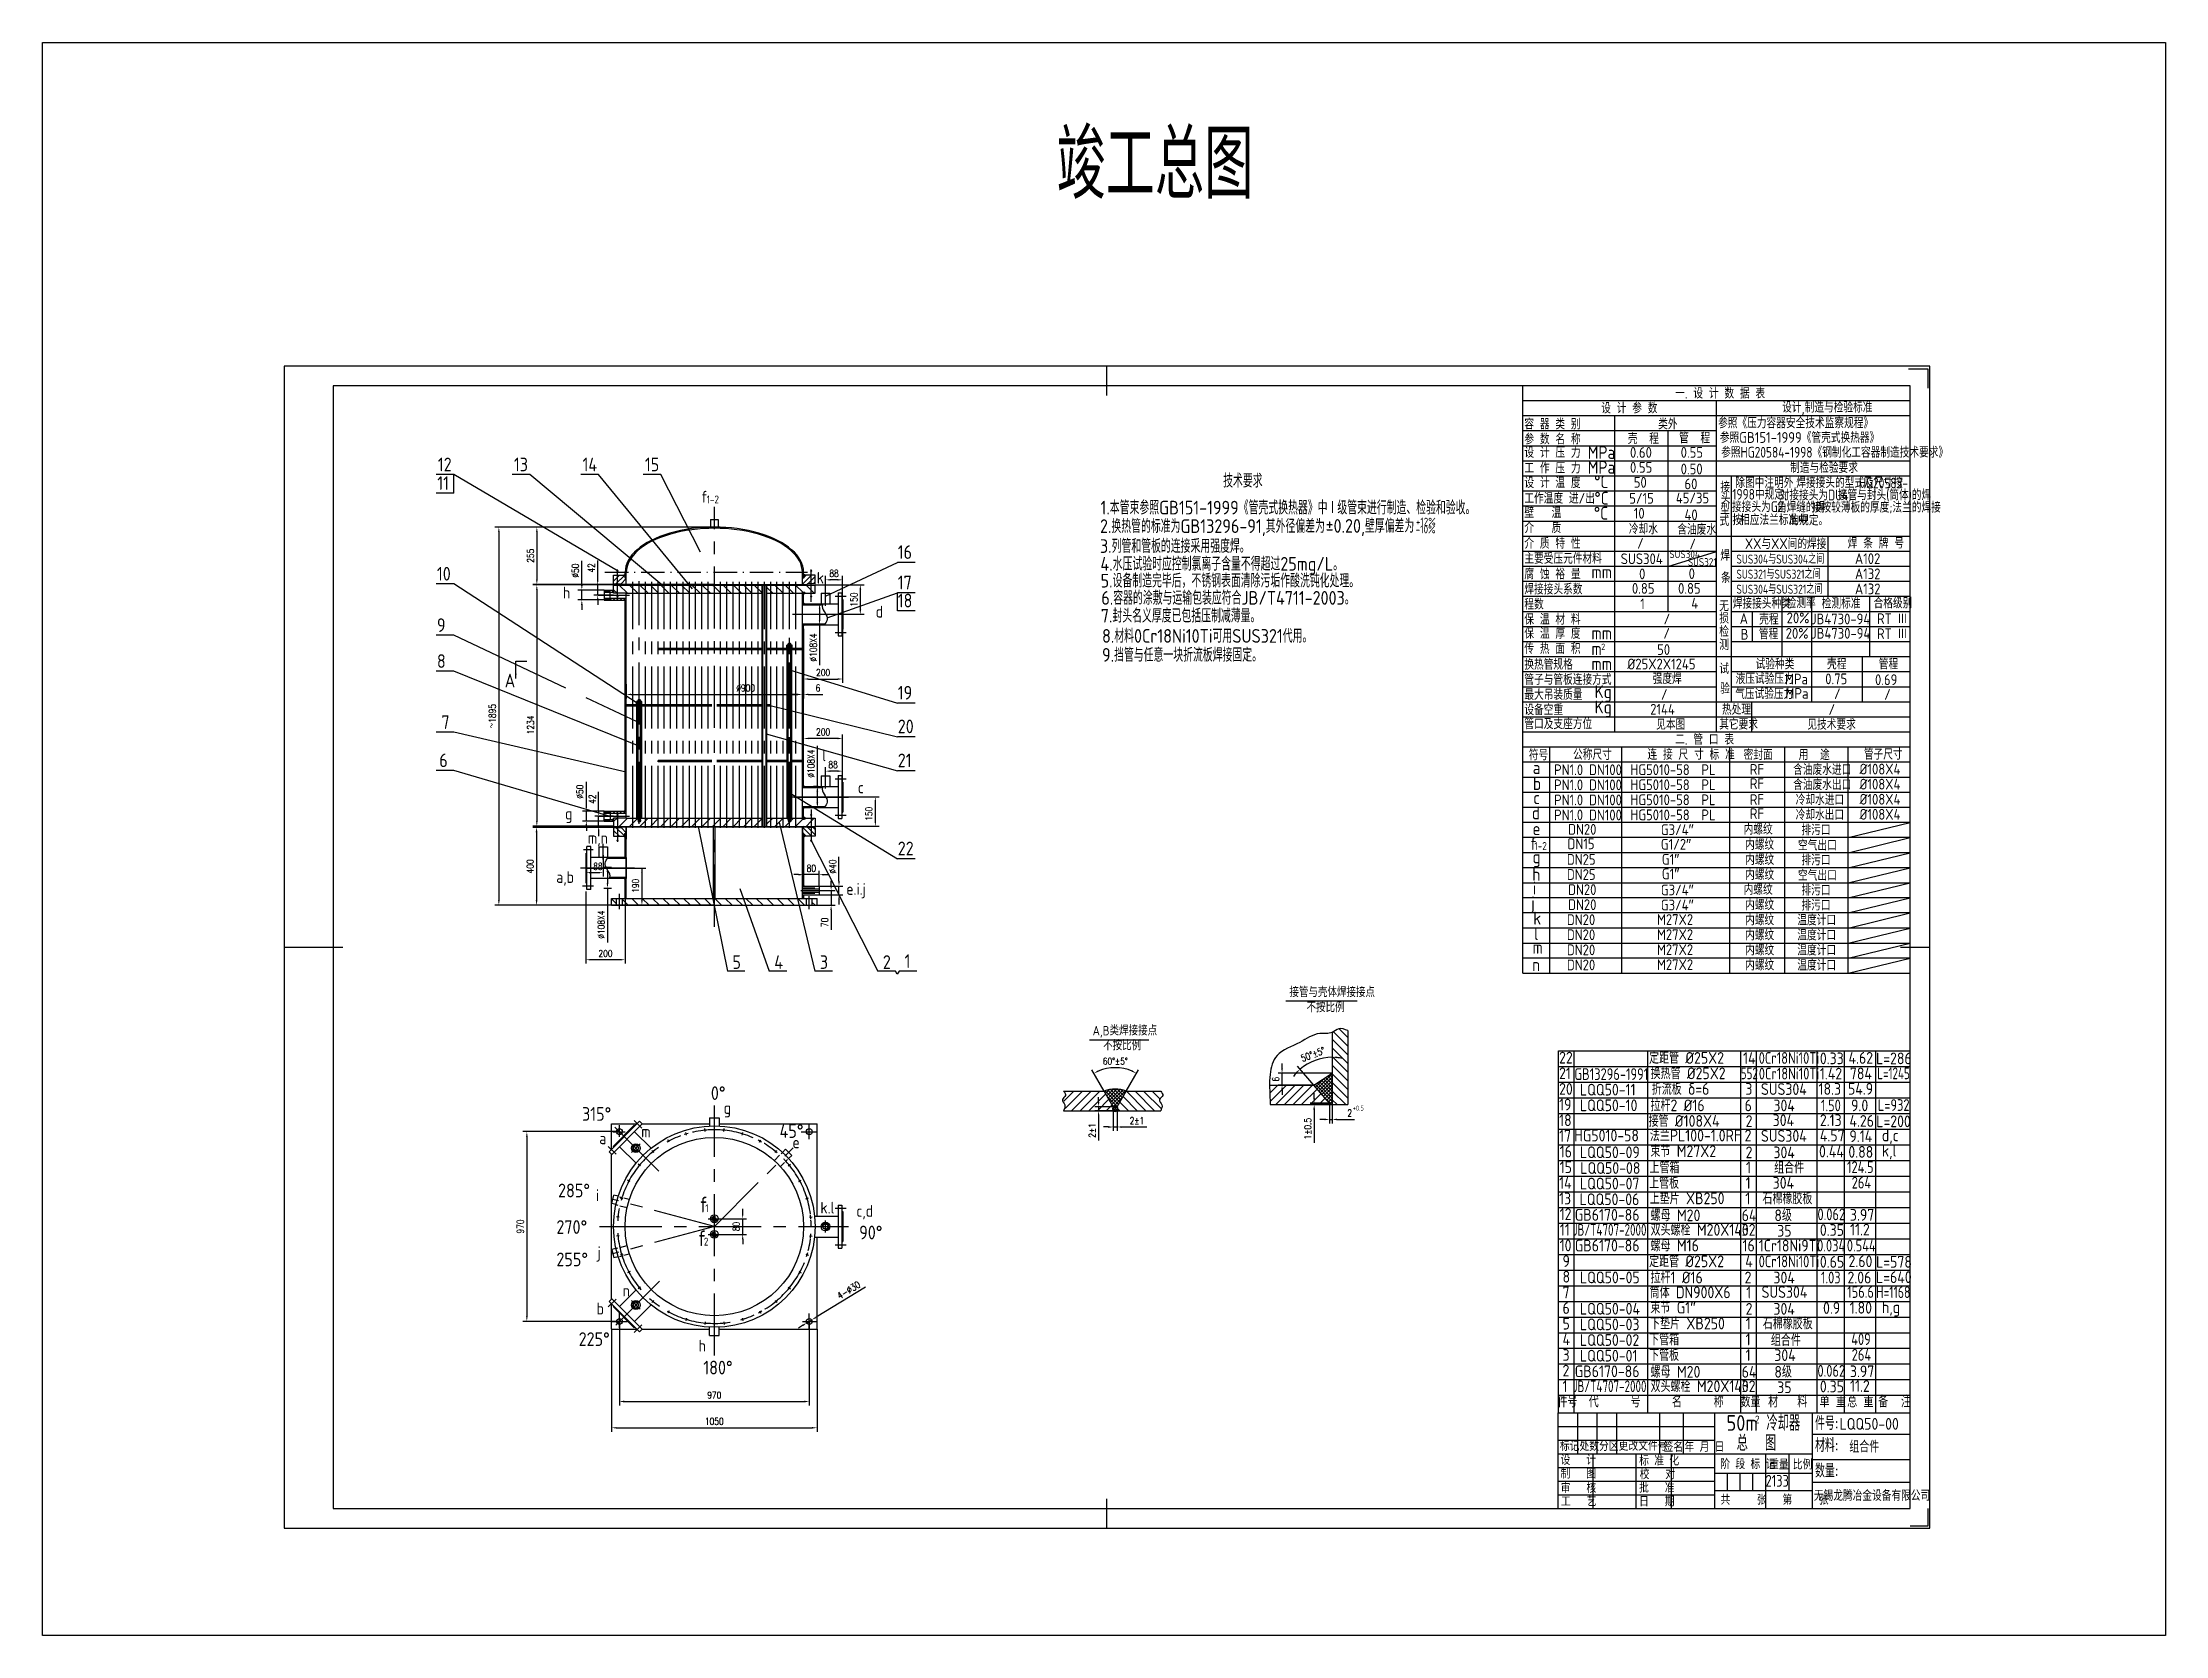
# Paper-space layout '布局1' of a CAD drawing. Extents: x 1187 to 4862, y -125 to 1349.
# Drawn here: x 1667 to 2752, y 534 to 1349 of the extents above; entities that cross this region are included whole.
import ezdxf

# ---------------------------------------------------------------- set-up
doc = ezdxf.new("R2010")
doc.units = 0
doc.header["$MEASUREMENT"] = 0
for name, pattern in [('ACAD_ISO10W100', [18.5, 12, -3, 0.5, -3]), ('CENTER', [50.8, 31.75, -6.35, 6.35, -6.35]), ('HIDDEN', [9.525, 6.35, -3.175])]:
    doc.linetypes.add(name, pattern=pattern)
doc.layers.get('DEFPOINTS').update_dxf_attribs({"linetype": 'CONTINUOUS'})
for name, color, linetype in [('一般注释', 5, 'CONTINUOUS'), ('中心线', 1, 'CENTER'), ('单点划线', 6, 'ACAD_ISO10W100'), ('可见轮廓线', 7, 'CONTINUOUS'), ('图框_外框线', 7, 'CONTINUOUS'), ('图框_标题栏文字', 6, 'CONTINUOUS'), ('填充剖面线', 3, 'CONTINUOUS'), ('尺寸标注', 5, 'CONTINUOUS'), ('细实线', 2, 'CONTINUOUS'), ('虚线', 4, 'HIDDEN')]:
    doc.layers.add(name, color=color, linetype=linetype)
doc.layers.add('图框_内框线', color=5, linetype='CONTINUOUS', lineweight=30)
doc.layers.add('图框_角线', color=5, linetype='CONTINUOUS', lineweight=30)
doc.styles.get("Standard").update_dxf_attribs({"font": 'gbenor.shx'})
doc.styles.add('TH_GBDIM', font='romans.shx', dxfattribs={"width": 0.8, "bigfont": 'gbcbig.shx'})
doc.styles.add('件号及接点字头', font='gbenor.shx', dxfattribs={"height": 7, "bigfont": 'gbcbig.shx'})
doc.styles.add('工程字', font='gbenor.shx', dxfattribs={"bigfont": 'gbcbig.shx'})
doc.styles.add('总图名称', font='gbenor.shx', dxfattribs={"height": 8, "bigfont": 'gbcbig.shx'})
doc.styles.add('所有注释', font='gbenor.shx', dxfattribs={"height": 6, "bigfont": 'gbcbig.shx'})
doc.styles.add('管口名称', font='gbenor.shx', dxfattribs={"height": 10, "bigfont": 'gbcbig.shx'})
doc.dimstyles.new('TH_GBDIM', dxfattribs={"dimtxt": 3.5, "dimasz": 2.5, "dimexe": 2, "dimexo": 0, "dimgap": 1.5, "dimtad": 1, "dimdec": 1, "dimzin": 0, "dimdsep": 46, "dimtxsty": 'TH_GBDIM', "dimcen": 2.5, "dimclrd": 130, "dimclre": 130, "dimclrt": 3, "dimadec": 0, "dimazin": 0, "dimtfac": 0.714286, "dimtdec": 1, "dimtmove": 0, "dimatfit": 3, "dimfxl": 0, "dimtolj": 1, "dimtzin": 0, "dimlwd": -1, "dimlwe": -1, "dimarcsym": 0})
pattern_1 = [(135, (-27.0302, 710.54037), (-0.44194174, -0.44194174), []), (225, (-27.0302, 710.54037), (0.44194174, -0.44194174), [])]
pattern_2 = [(315, (-27.0302, 1308.7743), (-1.3258252, -1.3258252), [])]
pattern_3 = [(45, (-27.0302, 710.5404), (-1.3258252, 1.3258252), [])]

psp = doc.layouts.new('布局1')

# ---------------------------------------------------------------- texts
at = {"layer": '一般注释'}
for s, height, style, p in [('竣工总图', 35, '工程字', (2184.879, 1268.883)), ('一. 设 计 数 据 表', 5.5, '工程字', (2501.15, 1166.64)), ('设 计 参 数', 5.5, '工程字', (2463.365, 1159.064)), ('设计,制造与检验标准', 5.5, '工程字', (2555.837, 1159.483)), ('容 器 类 别', 5.5, '工程字', (2424.09, 1150.934)), ('类外', 5.5, '工程字', (2492.475, 1150.934)), ('参照《压力容器安全技术监察规程》', 5.5, '工程字', (2523.116, 1151.476)), ('参照GB151-1999《管壳式换热器》', 5.5, '工程字', (2524.002, 1144.028)), ('参 数 名 称', 5.5, '工程字', (2424.09, 1143.214)), ('设 计 压 力', 5.5, '工程字', (2424.09, 1136.372)), (' MPa', 6.6, '工程字', (2452.897, 1135.841)), ('壳  程', 5.5, '工程字', (2476.977, 1143.492)), ('0.60', 5.5, '工程字', (2478.073, 1136.376)), ('管  程', 5.5, '工程字', (2503.158, 1143.791)), ('0.55', 5.5, '工程字', (2503.98, 1136.401)), ('12', 7, '件号及接点字头', (1868.819, 1129.481)), ('13', 7, '件号及接点字头', (1907.709, 1129.481)), ('14', 7, '件号及接点字头', (1942.767, 1129.481)), ('15', 7, '件号及接点字头', (1974.638, 1129.481)), ('技术要求', 7, '工程字', (2270.138, 1121.155)), ('工 作 压 力', 5.5, '工程字', (2424.09, 1128.396)), (' MPa', 6.6, '工程字', (2452.897, 1128.224)), ('0.55', 5.5, '工程字', (2478.073, 1128.724)), ('0.50', 5.5, '工程字', (2503.98, 1127.927)), ('制造与检验要求', 5.5, '工程字', (2559.912, 1128.629)), ('11', 7, '件号及接点字头', (1868.548, 1119.943)), ('设 计 温 度', 5.5, '工程字', (2424.09, 1120.931)), ('工作温度 进/出', 5.5, '工程字', (2424.09, 1112.955)), (' °C', 6.6, '工程字', (2456.166, 1120.872)), (' °C', 6.6, '工程字', (2456.302, 1112.413)), ('5/15', 5.5, '工程字', (2477.695, 1112.929)), ('50', 5.5, '工程字', (2480.025, 1121.098)), ('45/35', 5.5, '工程字', (2501.5, 1113.095)), ('60', 5.5, '工程字', (2505.932, 1120.301)), ('接', 5.5, '工程字', (2524.289, 1118.639)), ('头', 5.5, '工程字', (2524.481, 1112.917)), ('1.本管束参照GB151-1999《管壳式换热器》中Ⅰ级管束进行制造、检验和验收。', 7, '所有注释', (2207.488, 1107.413)), ('壁   温', 5.5, '工程字', (2424.09, 1105.607)), (' °C', 6.6, '工程字', (2456.03, 1104.754)), ('10', 5.5, '工程字', (2480.025, 1105.276)), ('40', 5.5, '工程字', (2505.932, 1104.479)), ('式', 5.5, '工程字', (2523.789, 1101.493)), ('型', 5.5, '工程字', (2524.185, 1107.493)), ('2.换热管的标准为GB13296-91,其外径偏差为', 7, '所有注释', (2207.221, 1097.949)), ('±0.20,壁厚偏差为   ', 7, '所有注释', (2322.53, 1098.07)), ('-10%', 4, '工程字', (2368.54, 1097.796)), ('+12%', 4, '工程字', (2368.613, 1101.737)), ('介   质', 5.5, '工程字', (2424.09, 1097.886)), ('介 质 特 性', 5.5, '工程字', (2424.09, 1089.907)), ('冷却水', 5.5, '工程字', (2477.52, 1097.283)), ('含油废水', 5.5, '工程字', (2502.27, 1097.064)), ('焊 条 牌 号', 5.5, '工程字', (2589.357, 1090.022)), ('16', 7, '件号及接点字头', (2103.848, 1084.696)), ('3.列管和管板的连接采用强度焊。', 7, '所有注释', (2207.201, 1087.763)), ('4.水压试验时应控制氯离子含量不得超过25mg/L。', 7, '所有注释', (2207.458, 1078.683)), ('主要受压元件材料', 5.5, '工程字', (2424.09, 1082.187)), ('SUS304', 5.5, '工程字', (2473.32, 1082.008)), ('/', 5.5, '工程字', (2481.733, 1089.912)), ('SUS304', 4, '工程字', (2498.193, 1085.137)), ('SUS321', 4, '工程字', (2507.65, 1081.095)), ('/', 5.5, '工程字', (2508.418, 1089.553)), ('焊', 5.5, '工程字', (2524.254, 1083.744)), ('XX与XX间的焊接', 5.5, '工程字', (2536.78, 1089.744)), ('A102', 5.5, '工程字', (2593.035, 1082.072)), ('10', 7, '件号及接点字头', (1868.339, 1073.611)), ('17', 7, '件号及接点字头', (2103.848, 1069.147)), ('5.设备制造完毕后，不锈钢表面清除污垢作酸洗钝化处理。', 7, '所有注释', (2207.55, 1070.066)), ('腐 蚀 裕 量', 5.5, '工程字', (2424.09, 1074.233)), ('mm', 6.6, '工程字', (2458.334, 1074.778)), ('0', 5.5, '工程字', (2482.723, 1074.287)), ('0', 5.5, '工程字', (2508.052, 1074.453)), ('条', 5.5, '工程字', (2524.57, 1072.31)), ('A132', 5.5, '工程字', (2593.035, 1074.327)), ('18', 7, '件号及接点字头', (2103.848, 1059.902)), ('6.容器的涂敷与运输包装应符合JB/T4711-2003。', 7, '所有注释', (2207.907, 1061.271)), ('程数', 5.5, '工程字', (2424.09, 1058.792)), ('焊接接头系数 ', 5.5, '工程字', (2424.09, 1066.513)), ('0.85', 5.5, '工程字', (2479.061, 1066.872)), ('1', 5.5, '工程字', (2483.301, 1058.959)), ('0.85', 5.5, '工程字', (2502.639, 1066.846)), ('4', 5.5, '工程字', (2509.401, 1059.318)), ('无', 5.5, '工程字', (2523.695, 1057.863)), ('焊接接头种类', 5.5, '工程字', (2530.625, 1059.255)), ('检测率', 5.5, '工程字', (2558.128, 1059.5)), ('检测标准', 5.5, '工程字', (2576.083, 1059.307)), ('A132', 5.5, '工程字', (2593.035, 1066.627)), ('合格级别', 5.5, '工程字', (2602.571, 1059.403)), ('9', 7, '件号及接点字头', (1868.339, 1047.341)), ('7.封头名义厚度已包括压制减薄量。', 7, '所有注释', (2207.633, 1052.154)), ('保 温 材 料', 5.5, '工程字', (2424.09, 1051.071)), ('/', 5.5, '工程字', (2495.256, 1051.238)), ('损', 5.5, '工程字', (2523.695, 1051.644)), ('A', 5.5, '工程字', (2534.146, 1051.455)), ('壳程', 5.5, '工程字', (2544.106, 1051.13)), ('20%', 5.5, '工程字', (2558.139, 1051.805)), ('JB4730-94', 5.5, '工程字', (2570.576, 1051.257)), ('RT Ⅲ', 5.5, '工程字', (2604.306, 1051.404)), ('8.材料0Cr18Ni10Ti可用SUS321代用。', 7, '所有注释', (2208.261, 1041.825)), ('传 热 面 积', 5.5, '工程字', (2424.09, 1036.128)), ('保 温 厚 度', 5.5, '工程字', (2424.09, 1043.849)), ('mm', 6.6, '工程字', (2458.334, 1043.493)), ('/', 5.5, '工程字', (2495.108, 1043.893)), ('检', 5.5, '工程字', (2523.695, 1044.883)), ('测', 5.5, '工程字', (2523.695, 1038.121)), ('B', 5.5, '工程字', (2534.629, 1043.41)), ('管程', 5.5, '工程字', (2543.935, 1043.51)), ('20%', 5.5, '工程字', (2557.656, 1043.897)), ('JB4730-94', 5.5, '工程字', (2570.611, 1043.911)), ('RT Ⅲ', 5.5, '工程字', (2604.306, 1043.731)), ('8', 7, '件号及接点字头', (1868.339, 1028.98)), ('9.挡管与任意一块折流板焊接固定。', 7, '所有注释', (2208.261, 1032.133)), ('换热管规格', 5.5, '工程字', (2424.09, 1028.035)), ('m', 6.6, '工程字', (2458.334, 1035.502)), ('mm', 6.6, '工程字', (2458.334, 1027.88)), ('%%C25X2X1245', 5.5, '工程字', (2476.749, 1028.189)), ('50', 5.5, '工程字', (2491.959, 1035.602)), ('试', 5.5, '工程字', (2523.734, 1025.841)), ('试验种类', 5.5, '工程字', (2542.296, 1028.217)), ('壳程', 5.5, '工程字', (2578.781, 1028.221)), ('管程', 5.5, '工程字', (2605.22, 1028.179)), ('管子与管板连接方式', 5.5, '工程字', (2424.09, 1020.314)), ('Kg', 6.6, '工程字', (2459.996, 1013.535)), ('强度焊', 5.5, '工程字', (2489.66, 1020.739)), ('验', 5.5, '工程字', (2524.195, 1015.748)), ('液压试验压力', 5.5, '工程字', (2532.059, 1020.731)), ('MPa', 5.5, '工程字', (2557.306, 1020.525)), ('0.75', 5.5, '工程字', (2577.845, 1020.624)), ('0.69', 5.5, '工程字', (2603.293, 1020.186)), ('19', 7, '件号及接点字头', (2103.848, 1012.775)), ('设备空重', 5.5, '工程字', (2424.09, 1004.873)), ('最大吊装质量', 5.5, '工程字', (2424.09, 1012.594)), ('Kg', 6.6, '工程字', (2459.996, 1005.674)), ('2144', 5.5, '工程字', (2488.405, 1005.089)), ('/', 5.5, '工程字', (2493.896, 1012.652)), ('热处理', 5.5, '工程字', (2525.095, 1005.007)), ('气压试验压力', 5.5, '工程字', (2531.84, 1013.014)), ('MPa', 5.5, '工程字', (2557.548, 1013.182)), ('/', 5.5, '工程字', (2579.535, 1004.948)), ('/', 5.5, '工程字', (2582.326, 1012.967)), ('/', 5.5, '工程字', (2607.976, 1012.66)), ('7', 7, '件号及接点字头', (1870.647, 997.757)), ('20', 7, '件号及接点字头', (2103.848, 995.565)), ('管口及支座方位', 5.5, '工程字', (2424.09, 997.651)), ('见本图', 5.5, '工程字', (2491.463, 997.36)), ('其它要求', 5.5, '工程字', (2523.687, 997.425)), ('见技术要求', 5.5, '工程字', (2568.714, 997.332)), ('符号', 5.5, '工程字', (2426.374, 981.773)), ('公称尺寸', 5.5, '工程字', (2448.994, 981.953)), ('连 接 尺 寸 标 准', 5.5, '工程字', (2486.996, 982.006)), ('二. 管 口 表', 5.5, '工程字', (2501.15, 989.699)), ('密封面', 5.5, '工程字', (2536.142, 981.862)), ('用  途', 5.5, '工程字', (2564.291, 981.862)), ('管子尺寸', 5.5, '工程字', (2597.609, 982.102)), ('6', 7, '件号及接点字头', (1869.543, 978.229)), ('21', 7, '件号及接点字头', (2103.848, 978.192)), ('PN1.0 DN100', 5.5, '工程字', (2439.293, 974.141)), ('HG5010-58  PL', 5.5, '工程字', (2478.253, 974.196)), ('RF', 5.5, '工程字', (2539.316, 974.328)), ('含油废水进口', 5.5, '工程字', (2561.483, 974.238)), ('%%C108X4', 5.5, '工程字', (2595.373, 974.489)), ('PN1.0 DN100', 5.5, '工程字', (2439.293, 966.441)), ('HG5010-58  PL', 5.5, '工程字', (2478.253, 966.496)), ('RF', 5.5, '工程字', (2539.316, 967.07)), ('含油废水出口', 5.5, '工程字', (2561.483, 966.538)), ('%%C108X4', 5.5, '工程字', (2595.373, 966.789)), ('PN1.0 DN100', 5.5, '工程字', (2439.293, 958.741)), ('PN1.0 DN100', 5.5, '工程字', (2439.293, 951.041)), ('HG5010-58  PL', 5.5, '工程字', (2478.253, 958.796)), ('HG5010-58  PL', 5.5, '工程字', (2478.253, 951.096)), ('RF', 5.5, '工程字', (2539.316, 958.928)), ('RF', 5.5, '工程字', (2539.316, 951.67)), ('冷却水进口', 5.5, '工程字', (2562.751, 958.838)), ('冷却水出口', 5.5, '工程字', (2562.751, 951.138)), ('%%C108X4', 5.5, '工程字', (2595.373, 959.089)), ('%%C108X4', 5.5, '工程字', (2595.373, 951.389)), ('DN20', 5.5, '工程字', (2446.446, 943.681)), ('G3/4″', 5.5, '工程字', (2493.85, 943.515)), ('内螺纹', 5.5, '工程字', (2536.149, 943.762)), ('排污口', 5.5, '工程字', (2565.698, 943.378)), ('22', 7, '件号及接点字头', (2103.848, 933.172)), ('DN25', 5.5, '工程字', (2445.823, 928.301)), ('DN15', 5.5, '工程字', (2446.142, 936.291)), ('G1/2″', 5.5, '工程字', (2493.84, 936.062)), ('G1″', 5.5, '工程字', (2494.352, 928.393)), ('内螺纹', 5.5, '工程字', (2536.917, 935.923)), ('内螺纹', 5.5, '工程字', (2536.917, 928.223)), ('空气出口', 5.5, '工程字', (2563.983, 935.579)), ('排污口', 5.5, '工程字', (2565.698, 927.978)), ('DN25', 5.5, '工程字', (2445.823, 920.601)), ('G1″', 5.5, '工程字', (2494.352, 920.928)), ('内螺纹', 5.5, '工程字', (2536.917, 920.523)), ('空气出口', 5.5, '工程字', (2563.983, 920.179)), ('DN20', 5.5, '工程字', (2446.446, 912.881)), ('G3/4″', 5.5, '工程字', (2493.85, 912.715)), ('内螺纹', 5.5, '工程字', (2536.149, 912.962)), ('排污口', 5.5, '工程字', (2565.698, 912.578)), ('DN20', 5.5, '工程字', (2445.823, 897.501)), ('DN20', 5.5, '工程字', (2446.446, 905.181)), ('M27X2', 5.5, '工程字', (2491.853, 897.593)), ('G3/4″', 5.5, '工程字', (2493.85, 905.015)), ('内螺纹', 5.5, '工程字', (2536.917, 905.123)), ('内螺纹', 5.5, '工程字', (2536.917, 897.423)), ('温度计口', 5.5, '工程字', (2563.585, 897.351)), ('排污口', 5.5, '工程字', (2565.698, 904.878)), ('DN20', 5.5, '工程字', (2445.823, 889.801)), ('M27X2', 5.5, '工程字', (2491.853, 889.893)), ('内螺纹', 5.5, '工程字', (2536.917, 889.723)), ('温度计口', 5.5, '工程字', (2563.585, 889.651)), ('5', 7, '件号及接点字头', (2019.37, 875.086)), ('4', 7, '件号及接点字头', (2040.745, 875.086)), ('3', 7, '件号及接点字头', (2064.049, 875.086)), ('2', 7, '件号及接点字头', (2096.237, 875.086)), ('1', 7, '件号及接点字头', (2107.343, 875.554)), ('DN20', 5.5, '工程字', (2445.823, 882.101)), ('DN20', 5.5, '工程字', (2445.823, 874.401)), ('M27X2', 5.5, '工程字', (2491.853, 882.193)), ('M27X2', 5.5, '工程字', (2491.853, 874.493)), ('内螺纹', 5.5, '工程字', (2536.917, 882.023)), ('内螺纹', 5.5, '工程字', (2536.917, 874.323)), ('温度计口', 5.5, '工程字', (2563.585, 881.951)), ('温度计口', 5.5, '工程字', (2563.585, 874.251)), ('接管与壳体焊接接点', 4.86, '工程字', (2303.996, 860.707)), ('不按比例', 4.86, '工程字', (2312.786, 852.969)), ('A,B类焊接接点', 4.86, '工程字', (2203.437, 841.098)), ('不按比例', 4.86, '工程字', (2208.808, 833.51)), ('22', 6, '工程字', (2441.835, 826.731)), ('21', 6, '工程字', (2441.835, 818.731)), ('定距管 %%C25X2', 6, '工程字', (2487.831, 826.593)), ('换热管 %%C25X2', 6, '工程字', (2488.641, 818.707)), ('14', 6, '工程字', (2535.859, 826.512)), ('0.33', 6, '工程字', (2575.107, 826.348)), ('4.62', 6, '工程字', (2589.751, 826.622)), ('784', 6, '工程字', (2590.436, 818.634)), ('L=286', 6, '工程字', (2603.843, 826.348)), ('0%%d', 7, '件号及接点字头', (2008.343, 808.084)), ('LQQ50-11', 6, '工程字', (2452.505, 810.366)), ('折流板 δ=6', 6, '工程字', (2489.199, 810.746)), ('3', 6, '工程字', (2537.037, 810.746)), ('SUS304', 6, '工程字', (2544.995, 810.664)), ('18.3', 6, '工程字', (2574.443, 810.746)), ('1.42', 6, '工程字', (2575.096, 818.572)), ('54.9', 6, '工程字', (2589.483, 810.804)), ('315%%d', 7, '件号及接点字头', (1942.508, 797.446)), ('19', 6, '工程字', (2441.835, 802.731)), ('LQQ50-10', 6, '工程字', (2452.505, 802.366)), ('拉杆2 %%C16', 6, '工程字', (2488.579, 802.326)), ('6', 6, '工程字', (2536.648, 802.326)), ('304', 6, '工程字', (2551.377, 802.293)), ('9.0', 6, '工程字', (2591.063, 802.326)), ('45%%d', 7, '件号及接点字头', (2043.449, 788.713)), ('18', 6, '工程字', (2441.835, 794.731)), ('17', 6, '工程字', (2441.835, 786.731)), ('HG5010-58', 6, '工程字', (2449.546, 786.927)), ('接管 %%C108X4', 6, '工程字', (2487.592, 794.369)), ('法兰PL100-1.0RF', 6, '工程字', (2488.227, 786.927)), ('2', 6, '工程字', (2536.648, 786.927)), ('2', 6, '工程字', (2537.187, 794.308)), ('SUS304', 6, '工程字', (2544.995, 786.741)), ('304', 6, '工程字', (2551.004, 794.741)), ('2.13', 6, '工程字', (2575.107, 794.743)), ('4.57', 6, '工程字', (2575.107, 786.927)), ('4.26', 6, '工程字', (2590.216, 794.369)), ('9.14', 6, '工程字', (2590.226, 786.578)), ('L=200', 6, '工程字', (2603.946, 794.173)), ('d,c', 6, '工程字', (2606.805, 786.981)), ('16', 6, '工程字', (2442.13, 778.731)), ('LQQ50-09', 6, '工程字', (2452.505, 778.366)), ('束节 M27X2', 6, '工程字', (2488.505, 778.929)), ('2', 6, '工程字', (2537.187, 778.308)), ('304', 6, '工程字', (2551.377, 778.293)), ('0.44', 6, '工程字', (2574.686, 778.743)), ('0.88', 6, '工程字', (2589.682, 778.567)), ('k,l', 6, '工程字', (2606.823, 779.165)), ('15', 6, '工程字', (2442.13, 770.731)), ('LQQ50-08', 6, '工程字', (2452.699, 770.302)), ('上管箱', 6, '工程字', (2488.044, 770.613)), ('1', 6, '工程字', (2537.36, 770.613)), ('组合件', 6, '工程字', (2551.772, 770.51)), ('285%%d', 7, '件号及接点字头', (1930.253, 758.31)), ('14', 6, '工程字', (2441.835, 762.731)), ('LQQ50-06', 6, '工程字', (2452.324, 754.338)), ('LQQ50-07', 6, '工程字', (2452.505, 762.366)), ('上管板', 6, '工程字', (2487.85, 762.677)), ('上垫片 XB250', 6, '工程字', (2488.146, 754.8)), ('1', 6, '工程字', (2537.006, 754.738)), ('1', 6, '工程字', (2537.166, 762.677)), ('石棉橡胶板', 6, '工程字', (2545.795, 754.8)), ('304', 6, '工程字', (2551.004, 762.741)), ('12', 6, '工程字', (2442.13, 746.731)), ('GB6170-86', 6, '工程字', (2449.845, 746.366)), ('螺母 M20', 6, '工程字', (2488.619, 746.12)), ('64', 6, '工程字', (2535.174, 746.121)), ('8级', 6, '工程字', (2551.874, 746.121)), ('3.97', 6, '工程字', (2590.463, 746.368)), ('270%%d', 7, '件号及接点字头', (1929.404, 739.642)), ('90%%d', 7, '件号及接点字头', (2084.144, 736.834)), ('双头螺栓 M20X140', 6, '工程字', (2488.602, 738.717)), ('32', 6, '工程字', (2535.149, 738.717)), ('35', 6, '工程字', (2553.313, 738.211)), ('0.35', 6, '工程字', (2575.112, 738.618)), ('11.2', 6, '工程字', (2590.505, 738.841)), ('255%%d', 7, '件号及接点字头', (1929.404, 723.096)), ('10', 6, '工程字', (2442.13, 730.731)), ('9', 6, '工程字', (2443.609, 722.731)), ('GB6170-86', 6, '工程字', (2449.85, 730.668)), ('定距管 %%C25X2', 6, '工程字', (2487.831, 722.593)), ('螺母 M16', 6, '工程字', (2488.579, 730.668)), ('16', 6, '工程字', (2535.591, 730.668)), ('4', 6, '工程字', (2536.955, 722.597)), ('1Cr18Ni9Ti', 6, '工程字', (2543.878, 730.623)), ('0.65', 6, '工程字', (2575.107, 722.348)), ('2.60', 6, '工程字', (2589.751, 722.622)), ('L=578', 6, '工程字', (2603.843, 722.348)), ('8', 6, '工程字', (2443.609, 714.731)), ('LQQ50-05', 6, '工程字', (2452.505, 714.366)), ('拉杆1 %%C16', 6, '工程字', (2488.579, 714.326)), ('2', 6, '工程字', (2536.648, 714.326)), ('304', 6, '工程字', (2551.377, 714.293)), ('2.06', 6, '工程字', (2589.225, 714.326)), ('L=640', 6, '工程字', (2603.808, 714.504)), ('7', 6, '工程字', (2443.609, 706.731)), ('筒体 DN900X6', 6, '工程字', (2488.136, 706.744)), ('束节 G1″', 6, '工程字', (2488.505, 698.929)), ('1', 6, '工程字', (2537.493, 706.682)), ('SUS304', 6, '工程字', (2545.301, 706.923)), ('6', 6, '工程字', (2443.609, 698.731)), ('5', 6, '工程字', (2443.609, 690.731)), ('LQQ50-04', 6, '工程字', (2452.505, 698.366)), ('LQQ50-03', 6, '工程字', (2452.505, 690.366)), ('下垫片 XB250', 6, '工程字', (2488.327, 690.827)), ('1', 6, '工程字', (2537.187, 690.766)), ('2', 6, '工程字', (2537.187, 698.308)), ('石棉橡胶板', 6, '工程字', (2545.975, 690.827)), ('304', 6, '工程字', (2551.377, 698.293)), ('0.9', 6, '工程字', (2576.737, 698.743)), ('1.80', 6, '工程字', (2590.338, 698.859)), ('h,g', 6, '工程字', (2606.823, 699.165)), ('LQQ50-02', 6, '工程字', (2452.505, 682.366)), ('下管箱', 6, '工程字', (2487.85, 682.677)), ('1', 6, '工程字', (2537.166, 682.677)), ('组合件', 6, '工程字', (2550.083, 682.263)), ('180%%d', 7, '件号及接点字头', (2004.493, 667.786)), ('3', 6, '工程字', (2443.609, 674.731)), ('2', 6, '工程字', (2443.609, 666.731)), ('LQQ50-01', 6, '工程字', (2452.505, 674.366)), ('下管板', 6, '工程字', (2487.85, 674.677)), ('1', 6, '工程字', (2537.166, 674.677)), ('304', 6, '工程字', (2551.824, 674.642)), ('8级', 6, '工程字', (2551.874, 666.121)), ('1', 6, '工程字', (2443.609, 658.731)), ('GB6170-86', 6, '工程字', (2449.845, 666.366)), ('双头螺栓 M20X140', 6, '工程字', (2488.602, 658.717)), ('螺母 M20', 6, '工程字', (2488.619, 666.12)), ('32', 6, '工程字', (2535.149, 658.717)), ('64', 6, '工程字', (2535.174, 666.121)), ('35', 6, '工程字', (2553.313, 658.211)), ('0.35', 6, '工程字', (2575.112, 658.618)), ('11.2', 6, '工程字', (2590.505, 658.841)), ('3.97', 6, '工程字', (2590.463, 666.368)), ('件号', 6, '工程字', (2441.006, 650.927)), ('代     号', 6, '工程字', (2456.992, 650.927)), ('名     称', 6, '工程字', (2499.469, 650.927)), ('数量', 6, '工程字', (2534.565, 650.927)), ('材   料', 6, '工程字', (2548.72, 650.927)), ('单 重', 6, '工程字', (2574.965, 650.927)), ('总 重', 6, '工程字', (2589.093, 650.927)), ('备  注', 6, '工程字', (2604.914, 650.927)), ('50m 冷却器', 8, '总图名称', (2527.401, 638.989)), ('2', 4, '工程字', (2541.944, 642.759)), ('LQQ50-00', 6, '工程字', (2585.147, 639.517)), ('总  图', 8, '总图名称', (2532.58, 628.741)), ('组合件', 6, '工程字', (2590.158, 627.857))]:
    psp.add_text(s, height=height, dxfattribs=dict(at, style=style)).set_placement(p)
at = {"layer": '一般注释', "style": '工程字'}
for s, height, width, p in [('参照HG20584-1998《钢制化工容器制造技术要求》', 5.5, 0.9, (2524.666, 1136.489)), ('1998中规定;', 5.5, 0.9, (2530.408, 1114.984)), ('除图中注明外,焊接接头的型式及尺寸按', 5.5, 0.9, (2531.916, 1120.952)), ('对接接头为DU4;', 5.5, 0.9, (2554.555, 1114.591)), ('接管与封头(筒体)的焊', 5.5, 0.9, (2584.293, 1114.677)), ('HG20583-', 5.5, 0.9, (2595.07, 1120.742)), ('接接头为G2;', 5.5, 0.9, (2530.226, 1108.634)), ('按', 5.5, 0.9, (2530.425, 1101.938)), ('相应法兰标准中', 5.5, 0.9, (2534.337, 1101.961)), ('角焊缝的焊', 5.5, 0.9, (2553.143, 1108.447)), ('的规定。', 5.5, 0.9, (2559.574, 1101.805)), ('接按较薄板的厚度;法兰的焊接', 5.5, 0.9, (2571.015, 1108.365)), ('SUS304与SUS304之间', 4.62, 0.9, (2532.437, 1082.288)), ('SUS321与SUS321之间', 4.62, 0.9, (2532.437, 1074.588)), ('SUS304与SUS321之间', 4.62, 0.9, (2532.437, 1066.888)), ('552', 6, 0.8, (2534.69, 818.688)), ('0Cr18Ni10Ti', 6, 0.9, (2543.849, 826.555)), ('L=1245', 6, 0.8, (2604.46, 818.707)), ('GB13296-1991', 6, 0.9, (2449.666, 818.309)), ('0Cr18Ni10Ti', 6, 0.9, (2543.91, 818.585)), ('+0.5', 2.5, 0.9, (2336.38, 802.681)), ('1.50', 6, 0.9, (2575.665, 802.326)), ('L=932', 6, 0.9, (2604.742, 802.504)), ('124.5', 6, 0.9, (2588.97, 770.757)), ('264', 6, 0.9, (2591.396, 762.822)), ('0.062', 6, 0.9, (2573.894, 746.612)), ('JB/T4707-2000', 6, 0.8, (2448.787, 738.717)), ('0Cr18Ni10Ti', 6, 0.9, (2543.849, 722.555)), ('0.034', 6, 0.9, (2573.73, 730.668)), ('0.544', 6, 0.9, (2588.889, 730.668)), ('1.03', 6, 0.9, (2575.665, 714.326)), ('156.6', 6, 0.9, (2589.065, 706.921)), ('H=1168', 6, 0.85, (2603.894, 706.838)), ('409', 6, 0.9, (2591.133, 682.822)), ('264', 6, 0.9, (2591.396, 674.822)), ('JB/T4707-2000', 6, 0.8, (2448.787, 658.717)), ('0.062', 6, 0.9, (2573.894, 666.612)), ('2133', 6, 0.9, (2547.35, 610.41))]:
    psp.add_text(s, height=height, dxfattribs=dict(at, width=width)).set_placement(p)
at = {"layer": '一般注释'}
for s, height, p in [('2', 3.3, (2463.36, 1038.079)), ('a', 6.6, (2428.347, 974.717)), ('b', 6.6, (2428.463, 966.547)), ('d', 6.6, (2427.913, 951.534)), ('c', 6.6, (2428.664, 959.325)), ('e', 6.6, (2428.252, 943.482)), ('f', 6.6, (2426.97, 935.905)), ('g', 6.6, (2428.252, 929.089)), ('h', 6.6, (2428.102, 920.126)), ('j', 6.6, (2427.604, 905.591)), ('i', 6.6, (2428.347, 913.117)), ('k', 6.6, (2428.664, 897.725)), ('l', 6.6, (2429.094, 889.827)), ('m', 6.6, (2428.252, 882.889)), ('n', 6.6, (2428.102, 873.926)), ('20', 6, (2441.835, 810.731)), ('13', 6, (2441.835, 754.731)), ('11', 6, (2442.201, 738.731)), ('4', 6, (2443.609, 682.731))]:
    psp.add_text(s, height=height, dxfattribs=at).set_placement(p)
at = {"layer": '一般注释', "style": '件号及接点字头', "text_generation_flag": 2}
psp.add_text('A', height=7, dxfattribs=at).set_placement((1908.363, 1019.019))
at = {"layer": '一般注释', "color": 5, "char_height": 3.5, "attachment_point": 1, "style": 'TH_GBDIM'}
for insert in [(2386.791, 1318.594), (2247.833, 1204.165), (2267.194, 1187.23)]:
    psp.add_mtext('\\A1;', dxfattribs=dict(at, insert=insert))
at = {"layer": '可见轮廓线', "style": '工程字'}
psp.add_text('无锡龙腾冶金设备有限公司', height=5.5, dxfattribs=at).set_placement((2572.092, 603.14))
at = {"layer": '可见轮廓线', "color": 5, "insert": (2606.558, 1240.964), "char_height": 3.5, "attachment_point": 9, "style": 'TH_GBDIM'}
psp.add_mtext('\\A1;', dxfattribs=at)
at = {"layer": '可见轮廓线', "color": 5, "char_height": 3.5, "attachment_point": 5, "rotation": 90, "style": 'TH_GBDIM'}
for s, insert in [('255', (1916.172, 1086.307)), ('～1895', (1896.641, 1004.307)), ('190', (1969.861, 917.582)), ('\\A1;6', (2297.016, 818.722))]:
    psp.add_mtext(s, dxfattribs=dict(at, insert=insert))
at = {"layer": '图框_标题栏文字', "style": '工程字'}
for s, height, p in [('件号:', 7, (2572.666, 639.386)), ('标记', 5, (2442.258, 628.641)), ('处数', 5, (2452.258, 628.641)), ('分区', 5, (2462.258, 628.641)), ('更改文件号', 5, (2472.258, 628.79)), ('签名', 5, (2495.258, 628.203)), ('年 月 日', 5, (2505.931, 628.203)), ('材料:', 7, (2572.666, 628.143)), ('制   图', 5, (2442.593, 614.551)), ('设   计', 5, (2442.593, 621.551)), ('标 准 化', 5, (2482.758, 621.203)), ('校   对', 5, (2483.024, 614.203)), ('阶 段 标 记', 5, (2524.23, 619.403)), ('重量', 5, (2549.149, 619.203)), ('比例', 5, (2561.258, 619.203)), ('数量:', 7, (2572.666, 615.094)), ('审   核', 5, (2442.683, 607.185)), ('批   准', 5, (2482.728, 607.351)), ('工   艺', 5, (2442.798, 600.351)), ('日   期', 5, (2482.728, 600.351)), ('共     张   第     张', 5, (2524.332, 601.203))]:
    psp.add_text(s, height=height, dxfattribs=at).set_placement(p)
at = {"layer": '尺寸标注'}
for s, height, style, p in [('f', 6, '管口名称', (2003.394, 1113.49)), ('1-2', 4, '管口名称', (2006.159, 1113.111)), ('k', 6, '管口名称', (2062.461, 1072.054)), ('h', 6, '管口名称', (1932.704, 1064.481)), ('d', 6, '管口名称', (2092.576, 1054.733)), ('l', 6, '管口名称', (2065.233, 981.26)), ('c', 6, '管口名称', (2083.464, 964.855)), ('g', 6, '管口名称', (1933.838, 951.485)), ('m,n', 6, '管口名称', (1945.456, 939.065)), ('1-2', 4, '管口名称', (2429.213, 935.929)), ('a,b', 6, '管口名称', (1929.309, 919.057)), ('e.i.j', 6, '管口名称', (2077.535, 912.963)), ('g', 6, '管口名称', (2014.85, 801.001)), ('m', 6, '管口名称', (1972.753, 788.969)), ('a', 6, '管口名称', (1951.307, 785.476)), ('e', 6, '管口名称', (2050.053, 783.436)), ('i', 6, '管口名称', (1949.582, 756.424)), ('f', 8, '管口名称', (2002.44, 750.64)), ('1', 4, '管口名称', (2005.524, 750.749)), ('k.l', 6, '管口名称', (2064.325, 750.028)), ('c,d', 6, '管口名称', (2082.693, 748.369)), ('f', 8, '管口名称', (2001.628, 733.39)), ('j', 6, '管口名称', (1950.416, 727.247)), ('2', 4, '管口名称', (2004.771, 733.694)), ('n', 6, '管口名称', (1963.251, 707.651)), ('b', 6, '管口名称', (1949.939, 698.437)), ('225%%d', 7, '件号及接点字头', (1940.774, 682.341)), ('h', 6, '管口名称', (2002.066, 679.476))]:
    psp.add_text(s, height=height, dxfattribs=dict(at, style=style)).set_placement(p)
at = {"layer": '尺寸标注', "color": 5, "insert": (2544.634, 995.404), "char_height": 3.5, "attachment_point": 1, "style": 'TH_GBDIM'}
psp.add_mtext('\\A1;', dxfattribs=at)

# ---------------------------------------------------------------- blocks, each defined once
blk = doc.blocks.new('*D415')
at = {"layer": 'DEFPOINTS', "color": 0}
for p in [(2062, 915.2), (2062, 907.7), (2069.8, 907.7)]:
    blk.add_point(p, dxfattribs=at)
at = {"layer": '尺寸标注', "color": 5}
for p, q in [((2062, 915.2), (2071.8, 915.2)), ((2069.8, 917.7), (2069.8, 920.2)), ((2069.8, 915.2), (2069.8, 907.7)), ((2062, 907.7), (2071.8, 907.7)), ((2069.8, 905.2), (2069.8, 895.1))]:
    blk.add_line(p, q, dxfattribs=at)
for points in [[(2069.4, 917.7), (2070.2, 917.7), (2069.8, 915.2)], [(2069.4, 905.2), (2070.2, 905.2), (2069.8, 907.7)]]:
    blk.add_solid(points, dxfattribs=at)
at = {"layer": '尺寸标注', "color": 5, "insert": (2066.5, 898.9), "char_height": 3.5, "attachment_point": 5, "rotation": 90, "style": 'TH_GBDIM'}
blk.add_mtext('\\A1;70', dxfattribs=at)
blk = doc.blocks.new('*D413')
at = {"layer": 'DEFPOINTS', "color": 0}
for p in [(1961.6, 791.9), (1914.3, 694.9), (1961.6, 694.9)]:
    blk.add_point(p, dxfattribs=at)
at = {"layer": '可见轮廓线', "color": 5}
for p, q in [((1961.6, 791.9), (1912.3, 791.9)), ((1914.3, 789.4), (1914.3, 697.4)), ((1961.6, 694.9), (1912.3, 694.9))]:
    blk.add_line(p, q, dxfattribs=at)
for points in [[(1913.9, 789.4), (1914.7, 789.4), (1914.3, 791.9)], [(1913.9, 697.4), (1914.7, 697.4), (1914.3, 694.9)]]:
    blk.add_solid(points, dxfattribs=at)
at = {"layer": '可见轮廓线', "color": 5, "insert": (1911, 743.4), "char_height": 3.5, "attachment_point": 5, "rotation": 90, "style": 'TH_GBDIM'}
blk.add_mtext('\\A1;970', dxfattribs=at)
blk = doc.blocks.new('*D412')
at = {"layer": 'DEFPOINTS', "color": 0}
for p in [(1957.6, 690.9), (2062.6, 690.9), (2062.6, 640.5)]:
    blk.add_point(p, dxfattribs=at)
at = {"layer": '可见轮廓线', "color": 5}
for p, q in [((1957.6, 690.9), (1957.6, 638.5)), ((2062.6, 690.9), (2062.6, 638.5)), ((1960.1, 640.5), (2060.1, 640.5))]:
    blk.add_line(p, q, dxfattribs=at)
for points in [[(1960.1, 640.9), (1960.1, 640.1), (1957.6, 640.5)], [(2060.1, 640.9), (2060.1, 640.1), (2062.6, 640.5)]]:
    blk.add_solid(points, dxfattribs=at)
at = {"layer": '可见轮廓线', "color": 5, "insert": (2010.1, 643.8), "char_height": 3.5, "attachment_point": 5, "style": 'TH_GBDIM'}
blk.add_mtext('\\A1;1050', dxfattribs=at)
blk = doc.blocks.new('*D411')
at = {"layer": 'DEFPOINTS', "color": 0}
for p in [(1961.6, 694.9), (2058.6, 694.9), (2058.6, 653.9)]:
    blk.add_point(p, dxfattribs=at)
at = {"layer": '可见轮廓线', "color": 5}
for p, q in [((1961.6, 694.9), (1961.6, 651.9)), ((2058.6, 694.9), (2058.6, 651.9)), ((1964.1, 653.9), (2056.1, 653.9))]:
    blk.add_line(p, q, dxfattribs=at)
for points in [[(1964.1, 654.4), (1964.1, 653.5), (1961.6, 653.9)], [(2056.1, 654.4), (2056.1, 653.5), (2058.6, 653.9)]]:
    blk.add_solid(points, dxfattribs=at)
at = {"layer": '可见轮廓线', "color": 5, "insert": (2010.1, 657.2), "char_height": 3.5, "attachment_point": 5, "style": 'TH_GBDIM'}
blk.add_mtext('\\A1;970', dxfattribs=at)
blk = doc.blocks.new('*D410')
at = {"layer": 'DEFPOINTS', "color": 0}
for p in [(2059.9, 695.7), (2057.4, 694.1)]:
    blk.add_point(p, dxfattribs=at)
at = {"layer": '可见轮廓线', "color": 5}
for p, q in [((2087.4, 712.4), (2062.1, 697)), ((2057.4, 694.1), (2059.9, 695.7)), ((2055.2, 692.8), (2053.1, 691.5))]:
    blk.add_line(p, q, dxfattribs=at)
for points in [[(2061.8, 697.3), (2062.3, 696.6), (2059.9, 695.7)], [(2055, 693.2), (2055.4, 692.4), (2057.4, 694.1)]]:
    blk.add_solid(points, dxfattribs=at)
at = {"layer": '可见轮廓线', "color": 5, "insert": (2078.8, 710.9), "char_height": 3.5, "attachment_point": 5, "rotation": 31.2756, "style": 'TH_GBDIM'}
blk.add_mtext('\\A1;4-%%C30', dxfattribs=at)
blk = doc.blocks.new('*D409')
at = {"layer": 'DEFPOINTS', "color": 0}
for p in [(2010.1, 747.4), (2010.1, 739.4), (2024.6, 747.4)]:
    blk.add_point(p, dxfattribs=at)
at = {"layer": '可见轮廓线', "color": 5}
for p, q in [((2024.6, 749.9), (2024.6, 752.4)), ((2010.1, 747.4), (2026.6, 747.4)), ((2010.1, 739.4), (2026.6, 739.4)), ((2024.6, 739.4), (2024.6, 747.4)), ((2024.6, 736.9), (2024.6, 734.4))]:
    blk.add_line(p, q, dxfattribs=at)
for points in [[(2024.2, 749.9), (2025, 749.9), (2024.6, 747.4)], [(2024.2, 736.9), (2025, 736.9), (2024.6, 739.4)]]:
    blk.add_solid(points, dxfattribs=at)
at = {"layer": '可见轮廓线', "color": 5, "insert": (2021.3, 743.4), "char_height": 3.5, "attachment_point": 5, "rotation": 90, "style": 'TH_GBDIM'}
blk.add_mtext('\\A1;80', dxfattribs=at)
blk = doc.blocks.new('*D407')
at = {"layer": 'DEFPOINTS', "color": 0}
for p in [(1958.6, 947.4), (1919.3, 907.7), (1958.6, 907.7)]:
    blk.add_point(p, dxfattribs=at)
at = {"layer": '可见轮廓线', "color": 5}
for p, q in [((1958.6, 947.4), (1917.3, 947.4)), ((1919.3, 944.9), (1919.3, 910.2)), ((1958.6, 907.7), (1917.3, 907.7))]:
    blk.add_line(p, q, dxfattribs=at)
for points in [[(1918.8, 944.9), (1919.7, 944.9), (1919.3, 947.4)], [(1918.8, 910.2), (1919.7, 910.2), (1919.3, 907.7)]]:
    blk.add_solid(points, dxfattribs=at)
at = {"layer": '可见轮廓线', "color": 5, "insert": (1916, 927.5), "char_height": 3.5, "attachment_point": 5, "rotation": 90, "style": 'TH_GBDIM'}
blk.add_mtext('\\A1;400', dxfattribs=at)
blk = doc.blocks.new('*D406')
at = {"layer": 'DEFPOINTS', "color": 0}
for p in [(1958.6, 1071.4), (1919.4, 948), (1958.6, 948)]:
    blk.add_point(p, dxfattribs=at)
at = {"layer": '可见轮廓线', "color": 5}
for p, q in [((1958.6, 1071.4), (1917.4, 1071.4)), ((1919.4, 1068.9), (1919.4, 950.5)), ((1958.6, 948), (1917.4, 948))]:
    blk.add_line(p, q, dxfattribs=at)
for points in [[(1919, 1068.9), (1919.8, 1068.9), (1919.4, 1071.4)], [(1919, 950.5), (1919.8, 950.5), (1919.4, 948)]]:
    blk.add_solid(points, dxfattribs=at)
at = {"layer": '可见轮廓线', "color": 5, "insert": (1916.2, 999.8), "char_height": 3.5, "attachment_point": 5, "rotation": 90, "style": 'TH_GBDIM'}
blk.add_mtext('\\A1;1234', dxfattribs=at)
blk = doc.blocks.new('*D401')
at = {"layer": 'DEFPOINTS', "color": 0}
for p in [(1944.5, 914.7), (1964.5, 914), (1944.5, 879.8)]:
    blk.add_point(p, dxfattribs=at)
at = {"layer": '可见轮廓线', "color": 5}
for p, q in [((1944.5, 914.7), (1944.5, 877.8)), ((1964.5, 914), (1964.5, 877.8)), ((1962, 879.8), (1947, 879.8))]:
    blk.add_line(p, q, dxfattribs=at)
for points in [[(1947, 880.2), (1947, 879.4), (1944.5, 879.8)], [(1962, 880.2), (1962, 879.4), (1964.5, 879.8)]]:
    blk.add_solid(points, dxfattribs=at)
at = {"layer": '可见轮廓线', "color": 5, "insert": (1954.5, 883), "char_height": 3.5, "attachment_point": 5, "style": 'TH_GBDIM'}
blk.add_mtext('\\A1;200', dxfattribs=at)
blk = doc.blocks.new('*D400')
at = {"layer": 'DEFPOINTS', "color": 0}
for p in [(1944.5, 933.3), (1953.3, 933.3), (1953.3, 924.3)]:
    blk.add_point(p, dxfattribs=at)
at = {"layer": '可见轮廓线', "color": 5}
for p, q in [((1944.5, 933.3), (1944.5, 922.3)), ((1953.3, 933.3), (1953.3, 922.3)), ((1947, 924.3), (1950.8, 924.3))]:
    blk.add_line(p, q, dxfattribs=at)
for points in [[(1947, 924.7), (1947, 923.9), (1944.5, 924.3)], [(1950.8, 924.7), (1950.8, 923.9), (1953.3, 924.3)]]:
    blk.add_solid(points, dxfattribs=at)
at = {"layer": '可见轮廓线', "color": 5, "insert": (1950.6, 927.5), "char_height": 3.5, "attachment_point": 5, "style": 'TH_GBDIM'}
blk.add_mtext('\\A1;88', dxfattribs=at)
blk = doc.blocks.new('*D399')
at = {"layer": 'DEFPOINTS', "color": 0}
for p in [(2055.7, 992.9), (2055.7, 970.2), (2075.7, 970.2)]:
    blk.add_point(p, dxfattribs=at)
at = {"layer": '可见轮廓线', "color": 5}
for p, q in [((2055.7, 970.2), (2055.7, 994.9)), ((2073.2, 992.9), (2058.2, 992.9)), ((2075.7, 970.2), (2075.7, 994.9))]:
    blk.add_line(p, q, dxfattribs=at)
for points in [[(2058.2, 993.3), (2058.2, 992.5), (2055.7, 992.9)], [(2073.2, 993.3), (2073.2, 992.5), (2075.7, 992.9)]]:
    blk.add_solid(points, dxfattribs=at)
at = {"layer": '可见轮廓线', "color": 5, "insert": (2065.7, 996.2), "char_height": 3.5, "attachment_point": 5, "style": 'TH_GBDIM'}
blk.add_mtext('\\A1;200', dxfattribs=at)
blk = doc.blocks.new('*D398')
at = {"layer": 'DEFPOINTS', "color": 0}
for p in [(2066.9, 976.2), (2066.9, 969.6), (2075.7, 969.6)]:
    blk.add_point(p, dxfattribs=at)
at = {"layer": '可见轮廓线', "color": 5}
for p, q in [((2066.9, 969.6), (2066.9, 978.2)), ((2075.7, 969.6), (2075.7, 978.2)), ((2073.2, 976.2), (2069.4, 976.2))]:
    blk.add_line(p, q, dxfattribs=at)
for points in [[(2069.4, 976.6), (2069.4, 975.8), (2066.9, 976.2)], [(2073.2, 976.6), (2073.2, 975.8), (2075.7, 976.2)]]:
    blk.add_solid(points, dxfattribs=at)
at = {"layer": '可见轮廓线', "color": 5, "insert": (2070.8, 979.5), "char_height": 3.5, "attachment_point": 5, "style": 'TH_GBDIM'}
blk.add_mtext('\\A1;88', dxfattribs=at)
blk = doc.blocks.new('*D397')
at = {"layer": 'DEFPOINTS', "color": 0}
for p in [(2066.9, 1074), (2066.9, 1063), (2075.7, 1063)]:
    blk.add_point(p, dxfattribs=at)
at = {"layer": '可见轮廓线', "color": 5}
for p, q in [((2066.9, 1063), (2066.9, 1076)), ((2075.7, 1063), (2075.7, 1076)), ((2073.2, 1074), (2069.4, 1074))]:
    blk.add_line(p, q, dxfattribs=at)
for points in [[(2069.4, 1074.4), (2069.4, 1073.6), (2066.9, 1074)], [(2073.2, 1074.4), (2073.2, 1073.6), (2075.7, 1074)]]:
    blk.add_solid(points, dxfattribs=at)
at = {"layer": '可见轮廓线', "color": 5, "insert": (2071.3, 1077.3), "char_height": 3.5, "attachment_point": 5, "style": 'TH_GBDIM'}
blk.add_mtext('\\A1;88', dxfattribs=at)
blk = doc.blocks.new('*D396')
at = {"layer": 'DEFPOINTS', "color": 0}
for p in [(2055.7, 1049), (2075.7, 1049), (2075.7, 1023.3)]:
    blk.add_point(p, dxfattribs=at)
at = {"layer": '可见轮廓线', "color": 5}
for p, q in [((2055.7, 1049), (2055.7, 1021.3)), ((2075.7, 1049), (2075.7, 1021.3)), ((2058.2, 1023.3), (2073.2, 1023.3))]:
    blk.add_line(p, q, dxfattribs=at)
for points in [[(2058.2, 1023.7), (2058.2, 1022.9), (2055.7, 1023.3)], [(2073.2, 1023.7), (2073.2, 1022.9), (2075.7, 1023.3)]]:
    blk.add_solid(points, dxfattribs=at)
at = {"layer": '可见轮廓线', "color": 5, "insert": (2065.7, 1026.6), "char_height": 3.5, "attachment_point": 5, "style": 'TH_GBDIM'}
blk.add_mtext('\\A1;200', dxfattribs=at)
blk = doc.blocks.new('*D394')
at = {"layer": 'DEFPOINTS', "color": 0}
for p in [(1953.6, 927.1), (1953.6, 916.3), (1955.5, 916.3)]:
    blk.add_point(p, dxfattribs=at)
at = {"layer": '可见轮廓线', "color": 5}
for p, q in [((1953.6, 927.1), (1957.5, 927.1)), ((1955.5, 924.6), (1955.5, 918.8)), ((1953.6, 916.3), (1957.5, 916.3)), ((1955.5, 916.3), (1955.5, 888.6))]:
    blk.add_line(p, q, dxfattribs=at)
for points in [[(1955.1, 924.6), (1955.9, 924.6), (1955.5, 927.1)], [(1955.1, 918.8), (1955.9, 918.8), (1955.5, 916.3)]]:
    blk.add_solid(points, dxfattribs=at)
at = {"layer": '可见轮廓线', "color": 5, "insert": (1952.3, 897.7), "char_height": 3.5, "attachment_point": 5, "rotation": 90, "style": 'TH_GBDIM'}
blk.add_mtext('\\A1;%%C108X4', dxfattribs=at)
blk = doc.blocks.new('*D393')
at = {"layer": 'DEFPOINTS', "color": 0}
for p in [(2055.7, 923.3), (2055.7, 918.4), (2063.7, 917.4)]:
    blk.add_point(p, dxfattribs=at)
at = {"layer": '可见轮廓线', "color": 5}
for p, q in [((2053.2, 923.3), (2050.7, 923.3)), ((2055.7, 918.4), (2055.7, 925.3)), ((2063.7, 923.3), (2055.7, 923.3)), ((2063.7, 917.4), (2063.7, 925.3)), ((2066.2, 923.3), (2068.7, 923.3))]:
    blk.add_line(p, q, dxfattribs=at)
for points in [[(2053.2, 923.7), (2053.2, 922.8), (2055.7, 923.3)], [(2066.2, 923.7), (2066.2, 922.8), (2063.7, 923.3)]]:
    blk.add_solid(points, dxfattribs=at)
at = {"layer": '可见轮廓线', "color": 5, "insert": (2059.7, 926.5), "char_height": 3.5, "attachment_point": 5, "style": 'TH_GBDIM'}
blk.add_mtext('\\A1;80', dxfattribs=at)
blk = doc.blocks.new('*D392')
at = {"layer": 'DEFPOINTS', "color": 0}
for p in [(2063.7, 917.4), (2063.7, 913), (2073.8, 917.4)]:
    blk.add_point(p, dxfattribs=at)
at = {"layer": '可见轮廓线', "color": 5}
for p, q in [((2073.8, 919.9), (2073.8, 932.4)), ((2063.7, 917.4), (2075.8, 917.4)), ((2063.7, 913), (2075.8, 913)), ((2073.8, 913), (2073.8, 917.4)), ((2073.8, 910.5), (2073.8, 908))]:
    blk.add_line(p, q, dxfattribs=at)
for points in [[(2073.4, 919.9), (2074.3, 919.9), (2073.8, 917.4)], [(2073.4, 910.5), (2074.3, 910.5), (2073.8, 913)]]:
    blk.add_solid(points, dxfattribs=at)
at = {"layer": '可见轮廓线', "color": 5, "insert": (2070.6, 927.4), "char_height": 3.5, "attachment_point": 5, "rotation": 90, "style": 'TH_GBDIM'}
blk.add_mtext('\\A1;%%C40', dxfattribs=at)
blk = doc.blocks.new('*D391')
at = {"layer": 'DEFPOINTS', "color": 0}
for p in [(1944.7, 955.7), (1953.8, 955.7), (1953.8, 950.7)]:
    blk.add_point(p, dxfattribs=at)
at = {"layer": '可见轮廓线', "color": 5}
for p, q in [((1944.7, 958.2), (1944.7, 970.7)), ((1953.8, 955.7), (1942.7, 955.7)), ((1944.7, 950.7), (1944.7, 955.7)), ((1953.8, 950.7), (1942.7, 950.7)), ((1944.7, 948.2), (1944.7, 945.7))]:
    blk.add_line(p, q, dxfattribs=at)
for points in [[(1944.3, 958.2), (1945.1, 958.2), (1944.7, 955.7)], [(1944.3, 948.2), (1945.1, 948.2), (1944.7, 950.7)]]:
    blk.add_solid(points, dxfattribs=at)
at = {"layer": '可见轮廓线', "color": 5, "insert": (1941.4, 965.7), "char_height": 3.5, "attachment_point": 5, "rotation": 90, "style": 'TH_GBDIM'}
blk.add_mtext('\\A1;%%C50', dxfattribs=at)
blk = doc.blocks.new('*D390')
at = {"layer": 'DEFPOINTS', "color": 0}
for p in [(1951, 953.2), (1958.6, 953.2), (1958.6, 948)]:
    blk.add_point(p, dxfattribs=at)
at = {"layer": '可见轮廓线', "color": 5}
for p, q in [((1951, 955.7), (1951, 965.7)), ((1958.6, 953.2), (1949, 953.2)), ((1958.6, 948), (1949, 948)), ((1951, 948), (1951, 953.2)), ((1951, 945.5), (1951, 943))]:
    blk.add_line(p, q, dxfattribs=at)
for points in [[(1950.6, 955.7), (1951.4, 955.7), (1951, 953.2)], [(1950.6, 945.5), (1951.4, 945.5), (1951, 948)]]:
    blk.add_solid(points, dxfattribs=at)
at = {"layer": '可见轮廓线', "color": 5, "insert": (1947.8, 961.9), "char_height": 3.5, "attachment_point": 5, "rotation": 90, "style": 'TH_GBDIM'}
blk.add_mtext('\\A1;42', dxfattribs=at)
blk = doc.blocks.new('*D389')
at = {"layer": 'DEFPOINTS', "color": 0}
for p in [(2061.6, 963), (2092.4, 963), (2061.6, 948)]:
    blk.add_point(p, dxfattribs=at)
at = {"layer": '可见轮廓线', "color": 5}
for p, q in [((2061.6, 963), (2094.4, 963)), ((2092.4, 950.5), (2092.4, 960.5)), ((2061.6, 948), (2094.4, 948))]:
    blk.add_line(p, q, dxfattribs=at)
for points in [[(2092, 960.5), (2092.8, 960.5), (2092.4, 963)], [(2092, 950.5), (2092.8, 950.5), (2092.4, 948)]]:
    blk.add_solid(points, dxfattribs=at)
at = {"layer": '可见轮廓线', "color": 5, "insert": (2089.1, 954.4), "char_height": 3.5, "attachment_point": 5, "rotation": 90, "style": 'TH_GBDIM'}
blk.add_mtext('\\A1;150', dxfattribs=at)
blk = doc.blocks.new('*D388')
at = {"layer": 'DEFPOINTS', "color": 0}
for p in [(2062.8, 968.4), (2063.2, 968.4), (2063.2, 957.6)]:
    blk.add_point(p, dxfattribs=at)
at = {"layer": '可见轮廓线', "color": 5}
for p, q in [((2062.8, 968.4), (2062.8, 989.1)), ((2063.2, 968.4), (2060.8, 968.4)), ((2062.8, 960.1), (2062.8, 965.9)), ((2063.2, 957.6), (2060.8, 957.6))]:
    blk.add_line(p, q, dxfattribs=at)
for points in [[(2062.3, 965.9), (2063.2, 965.9), (2062.8, 968.4)], [(2062.3, 960.1), (2063.2, 960.1), (2062.8, 957.6)]]:
    blk.add_solid(points, dxfattribs=at)
at = {"layer": '可见轮廓线', "color": 5, "insert": (2059.5, 980), "char_height": 3.5, "attachment_point": 5, "rotation": 90, "style": 'TH_GBDIM'}
blk.add_mtext('\\A1;%%C108X4', dxfattribs=at)
blk = doc.blocks.new('*D387')
at = {"layer": 'DEFPOINTS', "color": 0}
for p in [(2061.9, 1061.8), (2063.9, 1051), (2063.9, 1051)]:
    blk.add_point(p, dxfattribs=at)
at = {"layer": '可见轮廓线', "color": 5}
for p, q in [((2061.9, 1061.8), (2065.9, 1061.8)), ((2063.9, 1059.3), (2063.9, 1053.5)), ((2063.9, 1051), (2061.9, 1051)), ((2063.9, 1051), (2063.9, 1030.3))]:
    blk.add_line(p, q, dxfattribs=at)
for points in [[(2063.5, 1059.3), (2064.3, 1059.3), (2063.9, 1061.8)], [(2063.5, 1053.5), (2064.3, 1053.5), (2063.9, 1051)]]:
    blk.add_solid(points, dxfattribs=at)
at = {"layer": '可见轮廓线', "color": 5, "insert": (2060.7, 1039.4), "char_height": 3.5, "attachment_point": 5, "rotation": 90, "style": 'TH_GBDIM'}
blk.add_mtext('\\A1;%%C108X4', dxfattribs=at)
blk = doc.blocks.new('*D386')
at = {"layer": 'DEFPOINTS', "color": 0}
for p in [(2061.6, 1071.4), (2061.6, 1056.4), (2084.7, 1056.4)]:
    blk.add_point(p, dxfattribs=at)
at = {"layer": '可见轮廓线', "color": 5}
for p, q in [((2061.6, 1071.4), (2086.7, 1071.4)), ((2084.7, 1068.9), (2084.7, 1058.9)), ((2061.6, 1056.4), (2086.7, 1056.4))]:
    blk.add_line(p, q, dxfattribs=at)
for points in [[(2084.3, 1068.9), (2085.2, 1068.9), (2084.7, 1071.4)], [(2084.3, 1058.9), (2085.2, 1058.9), (2084.7, 1056.4)]]:
    blk.add_solid(points, dxfattribs=at)
at = {"layer": '可见轮廓线', "color": 5, "insert": (2081.5, 1063.9), "char_height": 3.5, "attachment_point": 5, "rotation": 90, "style": 'TH_GBDIM'}
blk.add_mtext('\\A1;150', dxfattribs=at)
blk = doc.blocks.new('*D385')
at = {"layer": 'DEFPOINTS', "color": 0}
for p in [(1942.4, 1068.7), (1953.8, 1068.7), (1953.8, 1063.7)]:
    blk.add_point(p, dxfattribs=at)
at = {"layer": '可见轮廓线', "color": 5}
for p, q in [((1942.4, 1071.2), (1942.4, 1083.7)), ((1953.8, 1068.7), (1940.4, 1068.7)), ((1953.8, 1063.7), (1940.4, 1063.7)), ((1942.4, 1063.7), (1942.4, 1068.7)), ((1942.4, 1061.2), (1942.4, 1058.7))]:
    blk.add_line(p, q, dxfattribs=at)
for points in [[(1942, 1071.2), (1942.8, 1071.2), (1942.4, 1068.7)], [(1942, 1061.2), (1942.8, 1061.2), (1942.4, 1063.7)]]:
    blk.add_solid(points, dxfattribs=at)
at = {"layer": '可见轮廓线', "color": 5, "insert": (1939.1, 1078.7), "char_height": 3.5, "attachment_point": 5, "rotation": 90, "style": 'TH_GBDIM'}
blk.add_mtext('\\A1;%%C50', dxfattribs=at)
blk = doc.blocks.new('*D384')
at = {"layer": 'DEFPOINTS', "color": 0}
for p in [(1950.5, 1066.2), (1958.6, 1071.4), (1958.6, 1066.2)]:
    blk.add_point(p, dxfattribs=at)
at = {"layer": '可见轮廓线', "color": 5}
for p, q in [((1950.5, 1073.9), (1950.5, 1083.9)), ((1958.6, 1071.4), (1948.5, 1071.4)), ((1958.6, 1066.2), (1948.5, 1066.2)), ((1950.5, 1066.2), (1950.5, 1071.4)), ((1950.5, 1063.7), (1950.5, 1061.2))]:
    blk.add_line(p, q, dxfattribs=at)
for points in [[(1950.1, 1073.9), (1950.9, 1073.9), (1950.5, 1071.4)], [(1950.1, 1063.7), (1950.9, 1063.7), (1950.5, 1066.2)]]:
    blk.add_solid(points, dxfattribs=at)
at = {"layer": '可见轮廓线', "color": 5, "insert": (1947.3, 1080.1), "char_height": 3.5, "attachment_point": 5, "rotation": 90, "style": 'TH_GBDIM'}
blk.add_mtext('\\A1;42', dxfattribs=at)
blk = doc.blocks.new('*D379')
at = {"layer": 'DEFPOINTS', "color": 0}
for p in [(2055.7, 1022.3), (2055.1, 1015.4), (2055.7, 1015.4)]:
    blk.add_point(p, dxfattribs=at)
at = {"layer": '可见轮廓线', "color": 5}
for p, q in [((2055.7, 1022.3), (2055.7, 1013.4)), ((2052.6, 1015.4), (2050.1, 1015.4)), ((2055.1, 1015.4), (2055.1, 1017.4)), ((2055.1, 1015.4), (2055.7, 1015.4)), ((2058.2, 1015.4), (2065.5, 1015.4))]:
    blk.add_line(p, q, dxfattribs=at)
for points in [[(2052.6, 1015.8), (2052.6, 1015), (2055.1, 1015.4)], [(2058.2, 1015.8), (2058.2, 1015), (2055.7, 1015.4)]]:
    blk.add_solid(points, dxfattribs=at)
at = {"layer": '可见轮廓线', "color": 5, "insert": (2063.1, 1018.7), "char_height": 3.5, "attachment_point": 5, "style": 'TH_GBDIM'}
blk.add_mtext('\\A1;6', dxfattribs=at)
blk = doc.blocks.new('*D378')
at = {"layer": 'DEFPOINTS', "color": 0}
for p in [(1965.1, 1020.6), (2055.1, 1020.6), (2055.1, 1015.4)]:
    blk.add_point(p, dxfattribs=at)
at = {"layer": '可见轮廓线', "color": 5}
for p, q in [((1965.1, 1020.6), (1965.1, 1013.4)), ((2055.1, 1020.6), (2055.1, 1013.4)), ((1967.6, 1015.4), (2052.6, 1015.4))]:
    blk.add_line(p, q, dxfattribs=at)
for points in [[(1967.6, 1015.8), (1967.6, 1015), (1965.1, 1015.4)], [(2052.6, 1015.8), (2052.6, 1015), (2055.1, 1015.4)]]:
    blk.add_solid(points, dxfattribs=at)
at = {"layer": '可见轮廓线', "color": 5, "insert": (2026.1, 1018.7), "char_height": 3.5, "attachment_point": 5, "style": 'TH_GBDIM'}
blk.add_mtext('\\A1;%%C900', dxfattribs=at)
blk = doc.blocks.new('*D376')
at = {"layer": 'DEFPOINTS', "color": 0}
for p in [(2218.8, 824.3), (2209.4, 812.6), (2214, 804.6), (2216, 804.6), (2220.6, 812.6)]:
    blk.add_point(p, dxfattribs=at)
at = {"layer": '可见轮廓线', "color": 5}
for p, q in [((2209.4, 812.6), (2203.1, 823.5)), ((2220.6, 812.6), (2226.9, 823.5))]:
    blk.add_line(p, q, dxfattribs=at)
blk.add_arc((2215, 802.8), 21.8, 66.5712, 113.4288, dxfattribs=at)
for points in [[(2206.5, 822.5), (2206.1, 823.2), (2204.1, 821.7)], [(2223.8, 823.2), (2223.5, 822.5), (2225.9, 821.7)]]:
    blk.add_solid(points, dxfattribs=at)
at = {"layer": '可见轮廓线', "color": 5, "insert": (2215, 827.9), "char_height": 3.5, "attachment_point": 5, "style": 'TH_GBDIM'}
blk.add_mtext('\\A1;60%%D%%P5%%D', dxfattribs=at)
blk = doc.blocks.new('*D375')
at = {"layer": 'DEFPOINTS', "color": 0}
for p in [(2215.2, 804.6), (2206.5, 802.6), (2215.2, 802.6)]:
    blk.add_point(p, dxfattribs=at)
at = {"layer": '尺寸标注', "color": 5}
for p, q in [((2215.2, 804.6), (2204.5, 804.6)), ((2206.5, 807.1), (2206.5, 809.6)), ((2206.5, 804.6), (2206.5, 802.6)), ((2215.2, 802.6), (2204.5, 802.6)), ((2206.5, 800.1), (2206.5, 787.4))]:
    blk.add_line(p, q, dxfattribs=at)
for points in [[(2206.1, 807.1), (2206.9, 807.1), (2206.5, 804.6)], [(2206.1, 800.1), (2206.9, 800.1), (2206.5, 802.6)]]:
    blk.add_solid(points, dxfattribs=at)
at = {"layer": '尺寸标注', "color": 5, "insert": (2203.2, 792.5), "char_height": 3.5, "attachment_point": 5, "rotation": 90, "style": 'TH_GBDIM'}
blk.add_mtext('\\A1;2%%P1', dxfattribs=at)
blk = doc.blocks.new('*D374')
at = {"layer": 'DEFPOINTS', "color": 0}
for p in [(2214, 803.5), (2216, 803.5), (2216, 794.3)]:
    blk.add_point(p, dxfattribs=at)
at = {"layer": '尺寸标注', "color": 5}
for p, q in [((2214, 803.5), (2214, 792.3)), ((2216, 803.5), (2216, 792.3)), ((2211.5, 794.3), (2209, 794.3)), ((2214, 794.3), (2216, 794.3)), ((2218.5, 794.3), (2231.2, 794.3))]:
    blk.add_line(p, q, dxfattribs=at)
for points in [[(2211.5, 794.7), (2211.5, 793.8), (2214, 794.3)], [(2218.5, 794.7), (2218.5, 793.8), (2216, 794.3)]]:
    blk.add_solid(points, dxfattribs=at)
at = {"layer": '尺寸标注', "color": 5, "insert": (2226.1, 797.5), "char_height": 3.5, "attachment_point": 5, "style": 'TH_GBDIM'}
blk.add_mtext('\\A1;2%%P1', dxfattribs=at)
blk = doc.blocks.new('*D373')
at = {"layer": 'DEFPOINTS', "color": 0}
for p in [(2325.9, 837), (2320, 829.3), (2316.5, 815.7), (2324.5, 806.5), (2325.9, 794.4)]:
    blk.add_point(p, dxfattribs=at)
at = {"layer": '可见轮廓线', "color": 5}
blk.add_line((2316.5, 815.7), (2308.2, 825.4), dxfattribs=at)
for start, end in [(90, 130.8794), (78.5936, 84.2968), (136.5826, 142.2858)]:
    blk.add_arc((2325.9, 804.8), 25.1, start, end, dxfattribs=at)
for points in [[(2328.4, 829.4), (2328.4, 830.3), (2325.9, 830)], [(2307.4, 822.4), (2307.9, 821.8), (2309.5, 823.8)]]:
    blk.add_solid(points, dxfattribs=at)
at = {"layer": '可见轮廓线', "color": 5, "insert": (2316, 831.4), "char_height": 3.5, "attachment_point": 5, "rotation": 20.4397, "style": 'TH_GBDIM'}
blk.add_mtext('\\A1;50%%D%%P5%%D', dxfattribs=at)
blk = doc.blocks.new('*D372')
at = {"layer": 'DEFPOINTS', "color": 0}
for p in [(2316.7, 805.7), (2324.5, 806.5), (2324.5, 805.7)]:
    blk.add_point(p, dxfattribs=at)
at = {"layer": '可见轮廓线', "color": 5}
for p, q in [((2324.5, 806.5), (2314.7, 806.5)), ((2324.5, 805.7), (2314.7, 805.7)), ((2316.7, 809), (2316.7, 811.5)), ((2316.7, 806.5), (2316.7, 805.7)), ((2316.7, 803.2), (2316.7, 786.1))]:
    blk.add_line(p, q, dxfattribs=at)
for points in [[(2316.2, 809), (2317.1, 809), (2316.7, 806.5)], [(2316.2, 803.2), (2317.1, 803.2), (2316.7, 805.7)]]:
    blk.add_solid(points, dxfattribs=at)
at = {"layer": '可见轮廓线', "color": 5, "insert": (2313.4, 793.4), "char_height": 3.5, "attachment_point": 5, "rotation": 90, "style": 'TH_GBDIM'}
blk.add_mtext('\\A1;1%%P0.5', dxfattribs=at)
blk = doc.blocks.new('*D371')
at = {"layer": 'DEFPOINTS', "color": 0}
for p in [(2324.5, 806.5), (2325.9, 806.5), (2325.9, 798.1)]:
    blk.add_point(p, dxfattribs=at)
at = {"layer": '可见轮廓线', "color": 5}
for p, q in [((2324.5, 806.5), (2324.5, 796.1)), ((2325.9, 806.5), (2325.9, 796.1)), ((2322, 798.1), (2319.5, 798.1)), ((2324.5, 798.1), (2325.9, 798.1)), ((2328.4, 798.1), (2337.3, 798.1))]:
    blk.add_line(p, q, dxfattribs=at)
for points in [[(2322, 798.6), (2322, 797.7), (2324.5, 798.1)], [(2328.4, 798.6), (2328.4, 797.7), (2325.9, 798.1)]]:
    blk.add_solid(points, dxfattribs=at)
at = {"layer": '可见轮廓线', "color": 5, "insert": (2334.8, 801.4), "char_height": 3.5, "attachment_point": 5, "style": 'TH_GBDIM'}
blk.add_mtext('\\A1;2', dxfattribs=at)

# ---------------------------------------------------------------- dimensions: what is measured, and where the dimension line sits
at = {"layer": '可见轮廓线'}
for base, p1, p2, text, picture, middle in [((1942.39, 1068.657), (1953.814, 1063.657), (1953.814, 1068.657), '%%C50', '*D385', (1939.14, 1078.691)), ((2063.909, 1050.957), (2061.927, 1061.757), (2063.909, 1050.957), '%%C108X4', '*D387', (2060.659, 1039.357)), ((2062.764, 968.357), (2063.185, 957.557), (2063.185, 968.357), '%%C108X4', '*D388', (2059.514, 979.957)), ((1944.67, 955.657), (1953.814, 950.657), (1953.814, 955.657), '%%C50', '*D391', (1941.42, 965.691)), ((1951.023, 953.157), (1958.639, 947.957), (1958.639, 953.157), '42', '*D390', (1947.773, 961.924)), ((1919.251, 907.657), (1958.639, 947.357), (1958.639, 907.657), '400', '*D407', (1916.001, 927.507)), ((2073.847, 917.357), (2063.739, 912.957), (2063.739, 917.357), '%%C40', '*D392', (2070.597, 927.391)), ((2316.652, 805.722), (2324.461, 806.516), (2324.461, 805.722), '1%%P0.5', '*D372', (2313.402, 793.422)), ((1914.27, 694.875), (1961.639, 791.875), (1961.639, 694.875), '970', '*D413', (1911.02, 743.375)), ((2024.595, 747.375), (2010.139, 739.375), (2010.139, 747.375), '80', '*D409', (2021.345, 743.375))]:
    dim = psp.add_linear_dim(base=base, p1=p1, p2=p2, angle=90, text=text, dimstyle='TH_GBDIM', override={"dimclrd": 5, "dimclre": 5, "dimclrt": 5}, dxfattribs=at)
    dim.commit()
    dim.dimension.update_dxf_attribs({"geometry": picture, "text_midpoint": middle})
for base, p1, p2, text, picture, middle in [((1950.524, 1066.157), (1958.639, 1071.357), (1958.639, 1066.157), '42', '*D384', (1950.524, 1080.124)), ((1919.41, 947.957), (1958.639, 1071.357), (1958.639, 947.957), '1234', '*D406', (1919.41, 999.786)), ((2084.746, 1056.357), (2061.639, 1071.357), (2061.639, 1056.357), '150', '*D386', (2084.746, 1063.857)), ((2092.376, 962.957), (2061.639, 947.957), (2061.639, 962.957), '150', '*D389', (2092.376, 954.397)), ((1955.505, 916.257), (1953.628, 927.057), (1953.628, 916.257), '%%C108X4', '*D394', (1955.505, 897.701))]:
    dim = psp.add_linear_dim(base=base, p1=p1, p2=p2, angle=90, text=text, dimstyle='TH_GBDIM', override={"dimclrd": 5, "dimclre": 5, "dimclrt": 5}, dxfattribs=at)
    dim.commit()
    dim.dimension.update_dxf_attribs({"geometry": picture, "text_midpoint": middle, "dimtype": 160})
for base, p1, p2, text, picture, middle in [((2066.889, 1074.026), (2075.739, 1062.986), (2066.889, 1062.986), '88', '*D397', (2071.314, 1077.276)), ((2075.739, 1023.326), (2055.739, 1049.046), (2075.739, 1049.046), '200', '*D396', (2065.739, 1026.576)), ((2055.739, 1015.43), (2055.139, 1015.43), (2055.739, 1022.315), '6', '*D379', (2063.106, 1018.68)), ((2055.739, 992.916), (2075.739, 970.156), (2055.739, 970.156), '200', '*D399', (2065.739, 996.166)), ((2055.739, 923.264), (2063.739, 917.357), (2055.739, 918.388), '80', '*D393', (2059.739, 926.514)), ((2058.639, 653.949), (1961.639, 694.875), (2058.639, 694.875), '970', '*D411', (2010.139, 657.199)), ((2062.639, 640.515), (1957.639, 690.875), (2062.639, 690.875), '1050', '*D412', (2010.139, 643.765))]:
    dim = psp.add_linear_dim(base=base, p1=p1, p2=p2, text=text, dimstyle='TH_GBDIM', override={"dimclrd": 5, "dimclre": 5, "dimclrt": 5}, dxfattribs=at)
    dim.commit()
    dim.dimension.update_dxf_attribs({"geometry": picture, "text_midpoint": middle})
for base, p1, p2, text, picture, middle in [((2055.139, 1015.43), (1965.139, 1020.626), (2055.139, 1020.626), '%%C900', '*D378', (2026.139, 1015.43)), ((2066.889, 976.211), (2075.739, 969.586), (2066.889, 969.586), '88', '*D398', (2070.832, 976.211)), ((1953.339, 924.27), (1944.539, 933.288), (1953.339, 933.288), '88', '*D400', (1950.604, 924.27)), ((1944.539, 879.768), (1964.539, 914.05), (1944.539, 914.665), '200', '*D401', (1954.476, 879.768)), ((2325.909, 798.134), (2324.461, 806.516), (2325.909, 806.516), '2', '*D371', (2334.833, 798.134))]:
    dim = psp.add_linear_dim(base=base, p1=p1, p2=p2, text=text, dimstyle='TH_GBDIM', override={"dimclrd": 5, "dimclre": 5, "dimclrt": 5}, dxfattribs=at)
    dim.commit()
    dim.dimension.update_dxf_attribs({"geometry": picture, "text_midpoint": middle, "dimtype": 160})
for base, line1, line2, text, picture, middle in [((2319.989, 829.262), ((2325.909, 837.009), (2325.909, 794.382)), ((2324.461, 806.516), (2316.492, 815.722)), '50%%D%%P5%%D', '*D373', (2315.999, 831.433)), ((2218.766, 824.322), ((2215.979, 804.575), (2220.598, 812.575)), ((2213.979, 804.575), (2209.36, 812.575)), '60%%D%%P5%%D', '*D376', (2214.979, 827.903))]:
    dim = psp.add_angular_dim_2l(base=base, line1=line1, line2=line2, text=text, dimstyle='TH_GBDIM', override={"dimdec": 0, "dimclrd": 5, "dimclre": 5, "dimclrt": 5}, dxfattribs=at)
    dim.commit()
    dim.dimension.update_dxf_attribs({"geometry": picture, "text_midpoint": middle})
dim = psp.add_diameter_dim_2p(p1=(2057.357, 694.096), p2=(2059.921, 695.654), text='4-%%C30', dimstyle='TH_GBDIM', override={"dimclrd": 5, "dimclre": 5, "dimclrt": 5}, dxfattribs=at)
dim.commit()
dim.dimension.update_dxf_attribs({"geometry": '*D410', "text_midpoint": (2080.496, 708.151), "dimtype": 163})
at = {"layer": '尺寸标注'}
for base, p1, p2, text, picture, middle in [((2069.789, 907.657), (2062.025, 915.157), (2062.025, 907.657), '70', '*D415', (2066.539, 898.891)), ((2206.481, 802.575), (2215.16, 804.575), (2215.16, 802.575), '2%%P1', '*D375', (2203.231, 792.475))]:
    dim = psp.add_linear_dim(base=base, p1=p1, p2=p2, angle=90, text=text, dimstyle='TH_GBDIM', override={"dimclrd": 5, "dimclre": 5, "dimclrt": 5}, dxfattribs=at)
    dim.commit()
    dim.dimension.update_dxf_attribs({"geometry": picture, "text_midpoint": middle})
dim = psp.add_linear_dim(base=(2215.979, 794.261), p1=(2213.979, 803.494), p2=(2215.979, 803.494), text='2%%P1', dimstyle='TH_GBDIM', override={"dimclrd": 5, "dimclre": 5, "dimclrt": 5}, dxfattribs=at)
dim.commit()
dim.dimension.update_dxf_attribs({"geometry": '*D374', "text_midpoint": (2226.079, 797.511)})

# ---------------------------------------------------------------- hatches: boundary and pattern name
at = {"layer": '可见轮廓线'}
h = psp.add_hatch(color=256, dxfattribs=at)
h.paths.add_polyline_path([(1963.928, 1076.357), (1964.448, 1076.057), (1964.539, 1076.057), (1964.539, 1076.957)])
h.paths.add_polyline_path([(1965.139, 1075.357), (1964.448, 1075.357), (1964.448, 1075.057), (1965.139, 1074.68)])
h = psp.add_hatch(color=256, dxfattribs=at)
h.paths.add_polyline_path([(2055.739, 1076.957), (2056.35, 1076.357), (2055.831, 1076.057), (2055.739, 1076.057)])
h.paths.add_polyline_path([(2055.139, 1075.357), (2055.831, 1075.357), (2055.831, 1075.057), (2055.139, 1074.68)])
h = psp.add_hatch(color=256, dxfattribs=at)
h.paths.add_polyline_path([(1964.539, 1063.657), (1963.925, 1063.657), (1964.539, 1063.147)])
h.paths.add_polyline_path([(1965.139, 1063.657), (1964.539, 1063.657), (1964.539, 1063.147)])
for points in [[(2056.234, 1067.621), (2055.189, 1067.621), (2055.735, 1066.833), (2055.735, 1066.454), (2056.605, 1067.157)], [(2055.139, 1061.757), (2056.228, 1061.757), (2055.739, 1062.277)], [(2055.739, 1050.437), (2055.139, 1050.957), (2056.228, 1050.957)], [(2055.139, 968.357), (2056.228, 968.357), (2055.739, 968.877)], [(2055.739, 957.037), (2055.139, 957.557), (2056.228, 957.557)], [(2056.234, 951.694), (2055.189, 951.694), (2055.735, 952.482), (2055.735, 952.861), (2056.605, 952.157)], [(1964.539, 932.577), (1965.139, 932.057), (1964.051, 932.057)], [(1965.139, 921.257), (1964.051, 921.257), (1964.539, 920.737)]]:
    psp.add_hatch(color=256, dxfattribs=at).paths.add_polyline_path(points)
h = psp.add_hatch(color=256, dxfattribs=at)
h.paths.add_polyline_path([(1963.978, 955.657), (1964.539, 955.657), (1964.539, 956.287)])
h.paths.add_polyline_path([(1964.539, 956.287), (1964.539, 955.657), (1965.139, 955.657)])
h = psp.add_hatch(color=256, dxfattribs=at)
h.paths.add_polyline_path([(1963.928, 942.957), (1964.448, 943.257), (1964.539, 943.257), (1964.539, 942.357)])
h.paths.add_polyline_path([(1965.139, 943.957), (1964.448, 943.957), (1964.448, 944.257), (1965.139, 944.635)])
h = psp.add_hatch(color=256, dxfattribs=at)
h.paths.add_polyline_path([(2034.517, 947.957), (2034.41, 947.957), (2034.517, 947.818)])
h.paths.add_polyline_path([(2034.517, 948.046), (2034.41, 947.957), (2034.517, 947.957)])
h = psp.add_hatch(color=256, dxfattribs=at)
h.paths.add_polyline_path([(2037.005, 947.957), (2037.112, 947.957), (2037.005, 947.818)])
h.paths.add_polyline_path([(2037.005, 948.046), (2037.112, 947.957), (2037.005, 947.957)])
h = psp.add_hatch(color=256, dxfattribs=at)
h.paths.add_polyline_path([(2055.739, 942.357), (2056.35, 942.957), (2055.831, 943.257), (2055.739, 943.257)])
h.paths.add_polyline_path([(2055.139, 943.957), (2055.831, 943.957), (2055.831, 944.257), (2055.139, 944.635)])
h = psp.add_hatch(color=256, dxfattribs=at)
h.paths.add_polyline_path([(2055.739, 917.927), (2055.139, 917.357), (2055.739, 917.357)])
h.paths.add_polyline_path([(2055.739, 917.927), (2055.739, 917.357), (2056.262, 917.357)])
h = psp.add_hatch(color=256, dxfattribs=at)
h.paths.add_polyline_path([(2055.739, 912.387), (2055.139, 912.957), (2055.739, 912.957)])
h.paths.add_polyline_path([(2055.739, 912.387), (2055.739, 912.957), (2056.262, 912.957)])
at = {"layer": '填充剖面线'}
h = psp.add_hatch(dxfattribs=at)
h.set_pattern_fill('ANSI31', color=256, scale=15, style=0)
h.set_pattern_definition(pattern_3)
h.paths.add_polyline_path([(1960.639, 1076.357), (1958.639, 1076.357), (1958.639, 1071.957), (1960.639, 1071.957)])
h.paths.add_polyline_path([(1964.448, 1075.057), (1964.448, 1076.057), (1963.928, 1076.357), (1960.639, 1076.357), (1960.639, 1071.957), (1962.589, 1071.957), (1962.889, 1071.657), (1965.139, 1071.657), (1965.139, 1074.68)])
h = psp.add_hatch(dxfattribs=at)
h.set_pattern_fill('ANSI31', color=256, scale=15, style=0)
h.set_pattern_definition(pattern_3)
h.paths.add_polyline_path([(2057.689, 1071.957), (2059.639, 1071.957), (2059.639, 1076.357), (2056.35, 1076.357), (2055.831, 1076.057), (2055.831, 1075.057), (2055.139, 1074.68), (2055.139, 1071.657), (2057.389, 1071.657)])
h.paths.add_polyline_path([(2059.639, 1071.957), (2061.639, 1071.957), (2061.639, 1076.357), (2059.639, 1076.357)])
h = psp.add_hatch(dxfattribs=at)
h.set_pattern_fill('ANSI31', color=256, scale=10, angle=180, style=0)
h.set_pattern_definition([(315, (3059.3361, 603.5326), (-0.8838835, -0.8838835), [])])
h.paths.add_polyline_path([(1956.892, 1068.029), (1953.814, 1068.029), (1953.814, 1068.657), (1958.639, 1068.657), (1958.639, 1067.757), (1956.892, 1067.757)])
h.paths.add_polyline_path([(1953.814, 1067.757), (1953.814, 1068.029), (1956.892, 1068.029), (1956.892, 1067.757)], flags=17)
h.paths.add_polyline_path([(1960.639, 1063.657), (1960.639, 1064.557), (1965.139, 1064.557), (1965.139, 1063.657)])
h.paths.add_polyline_path([(1953.814, 1063.657), (1953.814, 1064.285), (1956.892, 1064.285), (1956.892, 1064.557), (1960.639, 1064.557), (1960.639, 1063.657)])
h.paths.add_polyline_path([(1953.814, 1064.285), (1953.814, 1064.557), (1956.892, 1064.557), (1956.892, 1064.285)], flags=17)
h = psp.add_hatch(dxfattribs=at)
h.set_pattern_fill('ANSI37', color=256, scale=5, angle=90, style=0)
h.set_pattern_definition(pattern_1)
h.paths.add_polyline_path([(1962.889, 1071.657), (1962.889, 1071.357), (2010.139, 1071.357), (2010.139, 1071.657)])
h.paths.add_polyline_path([(2010.139, 1071.657), (2010.139, 1071.357), (2057.389, 1071.357), (2057.389, 1071.657)])
h = psp.add_hatch(dxfattribs=at)
h.set_pattern_fill('ANSI31', color=256, scale=10, angle=180, style=0)
h.set_pattern_definition([(225, (940.9424, 688.5326), (0.8838835, -0.8838835), [])])
h.paths.add_polyline_path([(1953.814, 955.029), (1953.814, 954.757), (1956.892, 954.757), (1956.892, 955.029)])
h.paths.add_polyline_path([(1956.892, 955.029), (1956.892, 954.757), (1960.639, 954.757), (1960.639, 955.657), (1953.814, 955.657), (1953.814, 955.029)])
h.paths.add_polyline_path([(1965.139, 954.757), (1965.139, 955.657), (1960.639, 955.657), (1960.639, 954.757)])
h.paths.add_polyline_path([(1953.814, 951.285), (1953.814, 950.657), (1958.639, 950.657), (1958.639, 951.557), (1956.892, 951.557), (1956.892, 951.285)])
h.paths.add_polyline_path([(1956.892, 951.285), (1956.892, 951.557), (1953.814, 951.557), (1953.814, 951.285)], flags=17)
h = psp.add_hatch(dxfattribs=at)
h.set_pattern_fill('ANSI31', color=256, scale=15, style=0)
h.set_pattern_definition(pattern_2)
h.paths.add_polyline_path([(1960.639, 947.357), (1958.639, 947.357), (1958.639, 942.957), (1960.639, 942.957)])
h.paths.add_polyline_path([(1964.448, 944.257), (1965.139, 944.635), (1965.139, 947.657), (1962.889, 947.657), (1962.589, 947.357), (1960.639, 947.357), (1960.639, 942.957), (1963.928, 942.957), (1964.448, 943.257)])
h = psp.add_hatch(dxfattribs=at)
h.set_pattern_fill('ANSI37', color=256, scale=5, angle=90, style=0)
h.set_pattern_definition(pattern_1)
h.paths.add_polyline_path([(1962.889, 947.957), (1962.889, 947.657), (2010.139, 947.657), (2010.139, 947.957)])
h.paths.add_polyline_path([(2010.139, 947.957), (2010.139, 947.657), (2011.227, 947.657), (2011.227, 947.957)])
h = psp.add_hatch(dxfattribs=at)
h.set_pattern_fill('ANSI37', color=256, scale=5, angle=90, style=0)
h.set_pattern_definition(pattern_1)
h.paths.add_polyline_path([(2055.139, 947.957), (2055.139, 947.657), (2057.389, 947.657), (2057.389, 947.957)])
h = psp.add_hatch(dxfattribs=at)
h.set_pattern_fill('ANSI31', color=256, scale=15, style=0)
h.set_pattern_definition(pattern_2)
h.paths.add_polyline_path([(2057.689, 947.357), (2057.389, 947.657), (2055.139, 947.657), (2055.139, 944.635), (2055.831, 944.257), (2055.831, 943.257), (2056.35, 942.957), (2059.639, 942.957), (2059.639, 947.357)])
h.paths.add_polyline_path([(2059.639, 942.957), (2061.639, 942.957), (2061.639, 947.357), (2059.639, 947.357)])
h = psp.add_hatch(dxfattribs=at)
h.set_pattern_fill('ANSI31', color=256, scale=30, angle=90, style=0)
h.set_pattern_definition([(135, (-27.0302, 710.5404), (-2.6516504, -2.6516504), [])])
h.paths.add_polyline_path([(1957.639, 907.657), (1960.139, 907.657), (1960.139, 911.157), (1957.639, 911.157)])
h.paths.add_polyline_path([(2010.139, 907.657), (2010.139, 911.157), (1963.139, 911.157), (1963.139, 907.657)])
h.paths.add_polyline_path([(2057.139, 907.657), (2057.139, 911.157), (2010.139, 911.157), (2010.139, 907.657)])
h.paths.add_polyline_path([(2060.139, 907.657), (2062.639, 907.657), (2062.639, 911.157), (2060.139, 911.157)])
h = psp.add_hatch(dxfattribs=at)
h.set_pattern_fill('ANSI31', color=256, scale=25, angle=270, style=0)
h.set_pattern_definition([(315, (2058.074, 550.1025), (2.209709, 2.209709), [])])
edge = h.paths.add_edge_path()
edge.add_line((2325.909, 805.722), (2333.909, 805.722))
edge.add_line((2333.909, 805.722), (2333.909, 843.542))
edge.add_spline(control_points=[(2333.909, 843.542), (2332.3, 844.21), (2329.383, 845.421), (2327.077, 843.132), (2325.909, 842.603)], knot_values=[0, 0, 0, 0, 4.73564638, 8.58329581, 8.58329581, 8.58329581, 8.58329581], degree=3, periodic=0)
edge.add_line((2325.909, 842.603), (2325.909, 805.722))
h = psp.add_hatch(dxfattribs=at)
h.set_pattern_fill('ANSI31', color=256, scale=25, angle=180, style=0)
h.set_pattern_definition([(225, (2064.3087, 440.4345), (2.209709, -2.209709), [])])
edge = h.paths.add_edge_path()
edge.add_line((2323.507, 805.722), (2324.461, 806.516))
edge.add_line((2324.461, 806.516), (2316.492, 815.722))
edge.add_line((2316.492, 815.722), (2293.865, 815.722))
edge.add_spline(control_points=[(2293.865, 815.722), (2293.892, 813.092), (2294.128, 809.788), (2294.143, 806.438), (2294.147, 805.722)], knot_values=[55.23975036, 55.23975036, 55.23975036, 55.23975036, 63.14655243, 65.29159627, 65.29159627, 65.29159627, 65.29159627], degree=3, periodic=0)
edge.add_line((2294.147, 805.722), (2323.507, 805.722))
h = psp.add_hatch(dxfattribs=at)
h.set_pattern_fill('ANSI37', color=256, scale=10, angle=90, style=0)
h.set_pattern_definition([(135, (2058.0742, 550.1025), (-0.8838835, -0.8838835), []), (225, (2058.0742, 550.1025), (0.8838835, -0.8838835), [])])
h.paths.add_polyline_path([(2325.909, 815.722), (2325.909, 821.722), (2316.492, 815.722)])
h.paths.add_polyline_path([(2324.461, 806.516), (2324.461, 805.722), (2325.909, 805.722), (2325.909, 815.722), (2316.492, 815.722)])
h = psp.add_hatch(dxfattribs=at)
h.set_pattern_fill('ANSI31', color=256, scale=25, style=0)
h.set_pattern_definition([(45, (1961.9586, 302.317), (-2.209709, 2.209709), [])])
edge = h.paths.add_edge_path()
edge.add_arc((2215.116, 803.575), 1.515, 138.680984, 221.319016, ccw=False)
edge.add_line((2213.979, 804.575), (2209.36, 812.575))
edge.add_line((2209.36, 812.575), (2188.62, 812.575))
edge.add_spline(control_points=[(2188.62, 812.575), (2189.178, 811.615), (2190.121, 809.993), (2188.014, 807.657), (2190.594, 805.347), (2189.326, 803.566), (2188.62, 802.575)], knot_values=[0, 0, 0, 0, 2.98341112, 5.03658922, 7.55308385, 10.71243206, 10.71243206, 10.71243206, 10.71243206], degree=3, periodic=0)
edge.add_line((2188.62, 802.575), (2213.979, 802.575))
h = psp.add_hatch(dxfattribs=at)
h.set_pattern_fill('ANSI37', color=256, scale=10, angle=180, style=0)
h.set_pattern_definition([(225, (1955.1942, 328.4117), (0.8838835, -0.8838835), []), (315, (1955.1942, 328.4117), (0.8838835, 0.8838835), [])])
h.paths.add_polyline_path([(2213.979, 804.575, -0.33343205), (2215.979, 804.575), (2220.598, 812.575, 0.18984569), (2209.36, 812.575)])
h = psp.add_hatch(dxfattribs=at)
h.set_pattern_fill('ANSI37', color=256, scale=7, angle=180, style=0)
h.set_pattern_definition([(225, (1955.1942, 328.4117), (0.6187184, -0.6187184), []), (315, (1955.1942, 328.4117), (0.6187184, 0.6187184), [])])
h.paths.add_polyline_path([(2215.979, 804.575, 0.33343205), (2213.979, 804.575)])
h.paths.add_polyline_path([(2213.979, 802.575), (2213.979, 804.575, 0.3770611)])
h.paths.add_polyline_path([(2213.979, 802.575, 0.33343205), (2215.979, 802.575), (2215.979, 804.575), (2213.979, 804.575)])
h.paths.add_polyline_path([(2215.979, 802.575, 0.3770611), (2215.979, 804.575)])
h = psp.add_hatch(dxfattribs=at)
h.set_pattern_fill('ANSI31', color=256, scale=25, angle=90, style=0)
h.set_pattern_definition([(135, (1961.9586, 302.317), (-2.209709, -2.209709), [])])
edge = h.paths.add_edge_path()
edge.add_spline(control_points=[(2238.237, 802.575), (2238.683, 803.595), (2239.547, 805.574), (2236.499, 808.329), (2240.138, 810.221), (2238.851, 811.815), (2238.237, 812.575)], knot_values=[0, 0, 0, 0, 3.09108577, 5.99475506, 8.64530339, 11.06401082, 11.06401082, 11.06401082, 11.06401082], degree=3, periodic=0)
edge.add_line((2238.237, 812.575), (2220.598, 812.575))
edge.add_line((2220.598, 812.575), (2215.979, 804.575))
edge.add_arc((2214.841, 803.575), 1.515, -41.319016, 41.319016, ccw=False)
edge.add_line((2215.979, 802.575), (2238.237, 802.575))

# ---------------------------------------------------------------- linework, layer by layer
at = {"layer": '一般注释'}
for p, q in [((2423.258, 872.903), (2423.258, 1173.203)), ((2522.258, 996.103), (2522.258, 1165.503)), ((1876.961, 1127.815), (1867.949, 1127.815)), ((1876.961, 1118.277), (1867.949, 1118.277)), ((1876.961, 1118.277), (1876.961, 1127.815)), ((1960.639, 1078.554), (1876.961, 1127.815)), ((1915.851, 1127.815), (1906.839, 1127.815)), ((1983.262, 1071.506), (1915.851, 1127.815)), ((1950.909, 1127.815), (1941.896, 1127.815)), ((1998.888, 1069.456), (1950.909, 1127.815)), ((1982.78, 1127.815), (1973.767, 1127.815)), ((2003.033, 1088.087), (1982.78, 1127.815)), ((2497.447, 1080.803), (2522.258, 1088.503)), ((2112.684, 1082.897), (2103.672, 1082.897)), ((1876.961, 1071.945), (1867.949, 1071.945)), ((1970.699, 1010.987), (1876.961, 1071.945)), ((2103.672, 1058.103), (2103.672, 1067.348)), ((2112.684, 1067.348), (2103.672, 1067.348)), ((2112.684, 1058.103), (2103.672, 1058.103)), ((2540.525, 1057.703), (2540.525, 1042.303)), ((1876.961, 1045.675), (1867.949, 1045.675)), ((1934.16, 1018.641), (1876.961, 1045.675)), ((1876.961, 1027.313), (1867.949, 1027.313)), ((1971.739, 988.929), (1876.961, 1027.313)), ((1970.687, 1001.377), (1944.553, 1013.729)), ((2112.684, 1010.976), (2103.672, 1010.976)), ((1876.961, 996.09), (1867.949, 996.09)), ((1965.139, 975.671), (1876.961, 996.09)), ((2112.684, 993.766), (2103.672, 993.766)), ((2529.126, 872.903), (2529.126, 988.403)), ((2557.264, 872.903), (2557.264, 988.403)), ((2589.65, 872.903), (2589.65, 988.403)), ((1876.961, 976.562), (1867.949, 976.562)), ((1956.288, 953.157), (1876.961, 976.562)), ((2112.684, 976.393), (2103.672, 976.393)), ((2001.924, 947.863), (2016.766, 873.887)), ((2043.294, 950.187), (2061.444, 873.887)), ((2589.65, 942.203), (2621.258, 949.903)), ((2059.669, 940.745), (2093.633, 873.887)), ((2589.65, 934.503), (2621.258, 942.203)), ((2589.65, 926.803), (2621.258, 934.503)), ((2112.684, 931.373), (2103.672, 931.373)), ((2589.65, 919.103), (2621.258, 926.803)), ((2023.199, 916.206), (2038.141, 873.887)), ((2423.258, 919.103), (2621.258, 919.103)), ((2589.65, 911.403), (2621.258, 919.103)), ((2589.65, 903.703), (2621.258, 911.403)), ((2589.65, 896.003), (2621.258, 903.703)), ((2589.65, 888.303), (2621.258, 896.003)), ((2423.258, 888.303), (2621.258, 888.303)), ((2589.65, 880.603), (2621.258, 888.303)), ((2589.65, 872.903), (2621.258, 880.603)), ((2025.778, 873.887), (2016.766, 873.887)), ((2047.153, 873.887), (2038.141, 873.887)), ((2070.457, 873.887), (2061.444, 873.887)), ((2102.645, 873.887), (2093.633, 873.887)), ((2103.629, 872.491), (2102.645, 873.887)), ((2104.645, 873.887), (2103.629, 872.491)), ((2113.657, 873.887), (2104.645, 873.887)), ((2423.258, 872.903), (2621.258, 872.903)), ((2302.205, 858.7), (2338.624, 858.7)), ((2201.931, 838.767), (2232.153, 838.767)), ((2441.483, 648.203), (2441.483, 833.128)), ((2449.483, 648.203), (2449.483, 833.128)), ((2487.176, 648.203), (2487.176, 833.128)), ((2534.792, 648.203), (2534.792, 833.128)), ((2542.792, 648.203), (2542.792, 833.128)), ((2573.694, 648.203), (2573.694, 833.128)), ((2587.694, 648.203), (2587.694, 833.128)), ((2603.765, 648.203), (2603.765, 833.128))]:
    psp.add_line(p, q, dxfattribs=at)
at = {"layer": '一般注释', "color": 7}
for p, q in [((2441.483, 833.128), (2621.258, 833.128)), ((2441.483, 825.128), (2621.258, 825.128)), ((2441.483, 801.128), (2621.258, 801.128)), ((2441.483, 753.128), (2621.258, 753.128)), ((2441.483, 729.128), (2621.258, 729.128)), ((2441.483, 681.128), (2621.258, 681.128)), ((2441.483, 657.128), (2621.258, 657.128))]:
    psp.add_line(p, q, dxfattribs=at)
at = {"layer": '中心线'}
for p, q in [((2010.139, 896.667), (2010.139, 1111.332)), ((1960.639, 1064.382), (1960.639, 1079.31)), ((2059.639, 1062.764), (2059.639, 1079.31)), ((1950.761, 1066.157), (1966.758, 1066.157)), ((1968.539, 947.176), (1968.539, 1072.974)), ((1971.739, 949.216), (1971.739, 1073.274)), ((1974.939, 947.176), (1974.939, 1072.974)), ((1978.139, 947.176), (1978.139, 1072.974)), ((1981.339, 947.176), (1981.339, 1072.974)), ((1984.539, 947.176), (1984.539, 1072.974)), ((1987.739, 947.176), (1987.739, 1072.974)), ((1990.939, 947.176), (1990.939, 1072.974)), ((1994.139, 947.176), (1994.139, 1072.974)), ((1997.339, 947.176), (1997.339, 1072.974)), ((2000.539, 947.176), (2000.539, 1072.974)), ((2003.739, 947.176), (2003.739, 1072.974)), ((2006.939, 947.176), (2006.939, 1072.974)), ((2013.339, 947.176), (2013.339, 1072.974)), ((2016.539, 947.176), (2016.539, 1072.974)), ((2019.739, 947.176), (2019.739, 1072.974)), ((2022.939, 947.176), (2022.939, 1072.974)), ((2026.139, 947.176), (2026.139, 1072.974)), ((2029.339, 947.176), (2029.339, 1072.974)), ((2032.539, 947.176), (2032.539, 1072.974)), ((2035.739, 947.176), (2035.739, 1072.974)), ((2038.939, 947.176), (2038.939, 1072.974)), ((2042.139, 947.176), (2042.139, 1072.974)), ((2045.339, 947.176), (2045.339, 1072.974)), ((2048.539, 947.176), (2048.539, 1072.974)), ((2051.739, 947.176), (2051.739, 1072.974)), ((2066.889, 1060.734), (2066.889, 1068.805)), ((2071.927, 1065.698), (2077.493, 1065.698)), ((2075.965, 1056.357), (2050.002, 1056.357)), ((2048.539, 949.174), (2048.539, 1044.669)), ((2071.927, 1047.016), (2077.493, 1047.016)), ((2066.889, 967.334), (2066.889, 975.405)), ((2071.927, 972.298), (2077.493, 972.298)), ((1960.639, 954.932), (1960.639, 940.005)), ((2075.965, 962.957), (2050.002, 962.957)), ((2051.032, 962.957), (2078.602, 962.957)), ((2059.639, 956.55), (2059.639, 940.005)), ((1950.877, 953.157), (1966.749, 953.157)), ((2071.927, 953.616), (2077.493, 953.616)), ((1948.24, 935.998), (1943.328, 935.998)), ((1953.339, 931.034), (1953.339, 939.105)), ((1969.246, 926.657), (1941.677, 926.657)), ((1944.313, 926.657), (1970.276, 926.657)), ((1948.351, 917.316), (1942.786, 917.316)), ((1961.639, 905.624), (1961.639, 913.486)), ((2054.333, 915.157), (2065.436, 915.157)), ((2058.639, 905.624), (2058.639, 912.215)), ((1960.139, 907.657), (1960.139, 911.157)), ((2010.139, 677.384), (2010.139, 805.297)), ((1981.793, 771.722), (1957.639, 795.875)), ((1961.639, 789.297), (1961.639, 795.226)), ((1973.081, 793.643), (1969.146, 797.579)), ((2058.639, 788.104), (2058.639, 795.875)), ((1959.871, 780.433), (1955.935, 784.369)), ((1958.298, 791.875), (1964.585, 791.875)), ((1972.204, 785.641), (1967.811, 781.249)), ((2010.139, 743.375), (2050.324, 783.56)), ((2054.527, 791.875), (2062.639, 791.875)), ((2010.139, 743.375), (1957.639, 757.442)), ((2071.927, 752.716), (2077.493, 752.716)), ((1951.468, 743.375), (2078.744, 743.375)), ((2010.139, 743.375), (1957.639, 729.308)), ((2006.897, 739.375), (2012.881, 739.375)), ((2007.018, 747.375), (2012.139, 747.375)), ((2007.688, 747.375), (2012.881, 747.375)), ((2007.688, 739.375), (2012.881, 739.375)), ((2066.889, 740.313), (2066.889, 746.525)), ((2071.927, 734.034), (2077.493, 734.034)), ((1959.871, 706.317), (1955.935, 702.382)), ((1982.149, 715.385), (1957.639, 690.875)), ((1972.204, 701.109), (1967.811, 705.502)), ((1957.639, 694.875), (1965.637, 694.875)), ((1961.639, 691.635), (1961.639, 699.871)), ((2055.206, 694.875), (2062.639, 694.875)), ((2058.639, 690.875), (2058.639, 698.895)), ((1973.081, 693.107), (1969.146, 689.171))]:
    psp.add_line(p, q, dxfattribs=at)
psp.add_arc((2010.139, 743.375), 49.5, 7.551318, 4.033924, dxfattribs=at)
at = {"layer": '单点划线'}
psp.add_line((1954.206, 1077.857), (2057.694, 1077.857), dxfattribs=at)
at = {"layer": '可见轮廓线', "color": 5}
for p, q in [((2010.139, 1100.957), (1897.988, 1100.957)), ((1899.988, 1098.457), (1899.988, 910.157)), ((2010.139, 1100.957), (1917.422, 1100.957)), ((1919.422, 1098.457), (1919.422, 1074.157)), ((2010.139, 1071.657), (1917.422, 1071.657)), ((1967.509, 926.657), (1975.111, 926.657)), ((1973.111, 926.657), (1973.111, 910.157)), ((2010.139, 907.657), (1897.988, 907.657)), ((1967.509, 907.657), (1975.111, 907.657)), ((2300.266, 824.222), (2300.266, 826.722)), ((2325.909, 821.722), (2298.266, 821.722)), ((2316.492, 815.722), (2298.266, 815.722)), ((2300.266, 815.722), (2300.266, 821.722)), ((2300.266, 813.222), (2300.266, 810.722))]:
    psp.add_line(p, q, dxfattribs=at)
at = {"layer": '可见轮廓线'}
for p, q in [((2008.139, 1104.912), (2008.139, 1100.929)), ((2008.139, 1104.912), (2012.139, 1104.912)), ((2012.139, 1104.912), (2012.139, 1100.929)), ((1958.639, 1071.957), (1958.639, 1076.357)), ((1958.639, 1076.357), (1963.928, 1076.357)), ((1960.269, 1078.933), (1960.957, 1078.229)), ((1961.009, 1078.933), (1960.321, 1078.229)), ((1963.928, 1076.357), (1964.539, 1076.957)), ((1964.448, 1076.057), (1963.928, 1076.357)), ((1964.448, 1076.057), (1964.539, 1076.057)), ((1964.448, 1076.057), (1964.448, 1075.057)), ((1964.448, 1075.357), (1965.139, 1075.357)), ((1964.448, 1075.057), (1965.139, 1074.68)), ((1964.539, 1075.357), (1964.539, 1077.857)), ((1965.139, 1071.657), (1965.139, 1077.857)), ((2055.139, 1071.657), (2055.139, 1077.857)), ((2055.139, 1071.657), (2055.139, 1077.857)), ((2055.139, 1075.357), (2055.739, 1075.357)), ((2055.831, 1075.057), (2055.139, 1074.68)), ((2055.739, 1075.007), (2055.739, 1077.857)), ((2055.739, 1075.357), (2055.739, 1077.857)), ((2056.35, 1076.357), (2055.739, 1076.957)), ((2055.831, 1076.057), (2055.739, 1076.057)), ((2055.831, 1076.057), (2056.35, 1076.357)), ((2055.831, 1076.057), (2055.831, 1075.057)), ((2061.639, 1076.357), (2056.35, 1076.357)), ((2059.269, 1078.933), (2059.957, 1078.229)), ((2060.009, 1078.933), (2059.321, 1078.229)), ((2061.639, 1071.957), (2061.639, 1076.357)), ((1953.814, 1068.657), (1953.814, 1063.657)), ((1953.814, 1068.657), (1958.639, 1068.657)), ((1953.814, 1067.757), (1958.639, 1067.757)), ((1953.814, 1064.557), (1965.139, 1064.557)), ((1953.814, 1063.657), (1965.139, 1063.657)), ((1958.639, 1071.957), (1962.589, 1071.957)), ((1958.639, 1071.357), (2061.639, 1071.357)), ((1958.639, 1067.157), (1958.639, 1071.357)), ((1958.639, 1068.657), (1958.639, 1067.157)), ((1963.673, 1067.157), (1958.639, 1067.157)), ((1963.673, 1067.157), (1958.639, 1067.157)), ((1965.139, 1067.157), (1960.139, 1067.157)), ((1960.269, 1065.811), (1960.957, 1065.108)), ((1961.009, 1065.811), (1960.321, 1065.108)), ((1962.889, 1071.657), (1962.589, 1071.957)), ((1962.889, 1071.657), (1962.889, 1071.357)), ((1962.889, 1071.657), (2057.389, 1071.657)), ((1964.539, 1063.147), (1963.925, 1063.657)), ((1965.139, 1063.657), (1964.539, 1063.147)), ((1964.539, 1061.857), (1964.539, 1063.657)), ((1965.139, 1017.257), (1965.139, 1067.157)), ((1965.139, 1067.157), (2034.517, 1067.157)), ((2034.517, 947.818), (2034.517, 1071.357)), ((2034.955, 947.818), (2034.955, 1071.357)), ((2036.58, 947.818), (2036.58, 1071.357)), ((2037.005, 947.818), (2037.005, 1071.357)), ((2037.005, 1067.157), (2055.139, 1067.157)), ((2055.139, 1017.257), (2055.139, 1067.621)), ((2055.139, 1067.621), (2056.234, 1067.621)), ((2055.189, 1067.621), (2055.735, 1066.833)), ((2055.739, 1062.277), (2055.739, 1067.621)), ((2056.605, 1067.157), (2055.739, 1066.457)), ((2056.605, 1067.157), (2056.234, 1067.621)), ((2056.605, 1067.157), (2061.639, 1067.157)), ((2057.389, 1071.657), (2057.689, 1071.957)), ((2057.389, 1071.657), (2057.389, 1071.357)), ((2061.639, 1071.957), (2057.689, 1071.957)), ((2059.269, 1065.811), (2059.957, 1065.108)), ((2060.009, 1065.811), (2059.321, 1065.108)), ((2061.639, 1067.157), (2061.639, 1071.357)), ((2064.639, 1067.257), (2064.639, 1061.757)), ((2064.639, 1067.257), (2069.139, 1067.257)), ((2069.139, 1067.257), (2069.139, 1061.757)), ((2073.339, 1067.357), (2075.29, 1067.357)), ((2073.339, 1067.357), (2073.339, 1045.357)), ((2075.29, 1067.357), (2075.29, 1045.357)), ((2075.29, 1064.017), (2075.739, 1064.017)), ((2075.739, 1064.017), (2075.739, 1048.698)), ((1964.539, 1017.257), (1964.539, 1061.857)), ((2055.139, 1061.757), (2055.739, 1062.277)), ((2055.139, 1061.757), (2073.339, 1061.757)), ((2055.139, 1061.257), (2065.368, 1061.257)), ((2055.739, 1062.277), (2056.228, 1061.757)), ((2064.639, 1061.757), (2069.139, 1061.757)), ((2055.139, 1051.457), (2066.647, 1051.457)), ((2055.139, 1050.957), (2073.339, 1050.957)), ((2055.139, 1050.957), (2055.739, 1050.437)), ((2055.739, 1050.437), (2056.228, 1050.957)), ((2055.739, 1017.257), (2055.739, 1050.437)), ((2073.339, 1045.357), (2075.29, 1045.357)), ((2073.339, 1045.357), (2075.29, 1045.357)), ((2075.29, 1048.698), (2075.739, 1048.698)), ((1981.339, 1038.457), (1981.339, 1039.057)), ((1981.339, 1039.057), (2010.139, 1039.057)), ((1981.339, 1038.457), (2010.139, 1038.457)), ((2010.139, 1039.057), (2034.517, 1039.057)), ((2010.139, 1038.457), (2034.517, 1038.457)), ((2037.005, 1039.057), (2049.166, 1039.057)), ((2037.005, 1038.457), (2047.916, 1038.457)), ((2049.946, 1040.517), (2047.132, 1040.517)), ((2047.132, 1039.057), (2047.132, 1040.517)), ((2049.946, 1039.787), (2047.132, 1039.787)), ((2047.132, 1039.057), (2049.946, 1039.057)), ((2047.295, 1032.157), (2047.295, 1038.457)), ((2047.295, 992.157), (2047.295, 1032.157)), ((2047.733, 1032.157), (2047.733, 1038.457)), ((2047.733, 992.157), (2047.733, 1032.157)), ((2047.867, 1039.057), (2047.867, 1040.517)), ((2048.047, 1041.374), (2047.914, 1041.249)), ((2049.164, 1041.249), (2047.914, 1041.249)), ((2047.914, 1040.517), (2047.914, 1041.249)), ((2049.164, 1036.098), (2047.914, 1036.098)), ((2047.92, 951.252), (2047.916, 1039.057)), ((2047.92, 951.252), (2047.916, 1039.057)), ((2049.032, 1041.374), (2048.047, 1041.374)), ((2049.164, 1041.249), (2049.032, 1041.374)), ((2049.164, 1040.517), (2049.164, 1041.249)), ((2049.166, 1039.057), (2055.139, 1039.057)), ((2049.17, 951.252), (2049.166, 1039.057)), ((2049.17, 951.252), (2049.166, 1039.057)), ((2049.166, 1038.457), (2055.139, 1038.457)), ((2049.212, 1039.057), (2049.212, 1040.517)), ((2049.358, 1032.157), (2049.358, 1038.457)), ((2049.358, 992.157), (2049.358, 1032.157)), ((2049.795, 1032.157), (2049.795, 1038.457)), ((2049.795, 992.157), (2049.795, 1032.157)), ((2049.946, 1039.057), (2049.946, 1040.517)), ((1964.539, 955.657), (1964.539, 1017.257)), ((1965.139, 952.157), (1965.139, 1017.257)), ((1965.139, 1010.257), (2008.889, 1010.257)), ((1965.139, 1009.657), (1971.117, 1009.657)), ((1973.146, 1011.717), (1970.332, 1011.717)), ((1970.332, 1010.257), (1970.332, 1011.717)), ((1973.146, 1010.987), (1970.332, 1010.987)), ((1970.332, 1010.257), (1973.146, 1010.257)), ((1970.495, 992.157), (1970.495, 1009.657)), ((1970.933, 992.157), (1970.933, 1009.657)), ((1971.067, 1010.257), (1971.067, 1011.717)), ((1971.247, 1012.574), (1971.114, 1012.449)), ((1972.364, 1012.449), (1971.114, 1012.449)), ((1971.114, 1011.717), (1971.114, 1012.449)), ((1971.12, 951.252), (1971.117, 1010.257)), ((1971.12, 951.252), (1971.117, 1010.257)), ((1972.232, 1012.574), (1971.247, 1012.574)), ((1972.364, 1012.449), (1972.232, 1012.574)), ((1972.364, 1011.717), (1972.364, 1012.449)), ((1972.37, 951.252), (1972.367, 1010.257)), ((1972.367, 1009.657), (2008.889, 1009.657)), ((1972.37, 951.252), (1972.367, 1009.657)), ((1972.412, 1010.257), (1972.412, 1011.717)), ((1972.558, 992.157), (1972.558, 1009.657)), ((1972.995, 992.157), (1972.995, 1009.657)), ((1973.146, 1010.257), (1973.146, 1011.717)), ((2011.389, 1010.257), (2034.517, 1010.257)), ((2011.389, 1009.657), (2034.517, 1009.657)), ((2037.005, 1010.257), (2038.939, 1010.257)), ((2037.005, 1009.657), (2038.939, 1009.657)), ((2038.939, 1009.657), (2038.939, 1010.257)), ((2038.939, 1009.657), (2038.939, 1010.257)), ((2055.139, 951.694), (2055.139, 1017.257)), ((2055.739, 968.877), (2055.739, 1017.257)), ((1972.364, 1007.298), (1971.114, 1007.298)), ((1970.495, 952.157), (1970.495, 992.157)), ((1970.933, 952.157), (1970.933, 992.157)), ((1972.558, 952.157), (1972.558, 992.157)), ((1972.995, 952.157), (1972.995, 992.157)), ((2047.295, 981.557), (2047.295, 992.157)), ((2047.733, 981.557), (2047.733, 992.157)), ((2049.358, 981.557), (2049.358, 992.157)), ((2049.795, 981.557), (2049.795, 992.157)), ((2008.889, 981.557), (1981.339, 981.557)), ((1981.339, 980.957), (1981.339, 981.557)), ((2008.889, 980.957), (1981.339, 980.957)), ((2034.517, 981.557), (2011.389, 981.557)), ((2034.517, 980.957), (2011.389, 980.957)), ((2047.919, 981.557), (2037.005, 981.557)), ((2047.919, 980.957), (2037.005, 980.957)), ((2047.295, 952.157), (2047.295, 980.957)), ((2047.733, 952.157), (2047.733, 980.957)), ((2055.139, 981.557), (2049.169, 981.557)), ((2055.139, 980.957), (2049.169, 980.957)), ((2049.358, 952.157), (2049.358, 980.957)), ((2049.795, 952.157), (2049.795, 980.957)), ((2055.139, 968.357), (2055.739, 968.877)), ((2055.139, 968.357), (2073.339, 968.357)), ((2055.139, 967.857), (2065.368, 967.857)), ((2055.739, 968.357), (2055.739, 968.877)), ((2055.739, 968.877), (2056.228, 968.357)), ((2064.639, 973.857), (2069.139, 973.857)), ((2064.639, 973.857), (2064.639, 968.357)), ((2064.639, 968.357), (2069.139, 968.357)), ((2069.139, 973.857), (2069.139, 968.357)), ((2073.339, 973.957), (2073.339, 951.957)), ((2073.339, 973.957), (2075.29, 973.957)), ((2075.29, 973.957), (2075.29, 951.957)), ((2075.29, 970.617), (2075.739, 970.617)), ((2075.739, 970.617), (2075.739, 955.298)), ((1953.814, 950.657), (1953.814, 955.657)), ((1953.814, 955.657), (1965.139, 955.657)), ((1964.539, 956.287), (1963.978, 955.657)), ((1965.139, 955.657), (1964.539, 956.287)), ((2055.139, 958.057), (2066.647, 958.057)), ((2055.139, 957.557), (2055.739, 957.037)), ((2055.139, 957.557), (2073.339, 957.557)), ((2055.739, 957.037), (2056.228, 957.557)), ((2055.739, 951.694), (2055.739, 957.557)), ((2075.29, 955.298), (2075.739, 955.298)), ((1953.814, 954.757), (1965.139, 954.757)), ((1953.814, 951.557), (1958.639, 951.557)), ((1953.814, 950.657), (1958.639, 950.657)), ((1958.639, 950.657), (1958.639, 952.157)), ((1965.139, 952.157), (1958.639, 952.157)), ((1958.639, 952.157), (1958.639, 947.957)), ((1963.673, 952.157), (1958.639, 952.157)), ((1958.639, 947.957), (2034.517, 947.957)), ((1958.639, 947.357), (1962.589, 947.357)), ((1958.639, 947.357), (1958.639, 942.957)), ((1964.339, 952.157), (1960.139, 952.157)), ((1960.269, 953.503), (1960.957, 954.207)), ((1961.009, 953.503), (1960.321, 954.207)), ((1962.889, 947.657), (1962.589, 947.357)), ((1962.889, 947.657), (1962.889, 947.957)), ((1962.889, 947.657), (2057.389, 947.657)), ((1964.448, 944.257), (1965.139, 944.635)), ((1964.448, 943.257), (1964.448, 944.257)), ((1964.539, 932.057), (1964.539, 944.307)), ((1965.139, 952.157), (1971.12, 952.157)), ((1965.139, 947.657), (1965.139, 941.457)), ((1965.139, 911.157), (1965.139, 947.657)), ((1972.37, 952.813), (1971.12, 952.813)), ((1971.12, 951.252), (1971.252, 951.051)), ((1972.37, 951.252), (1971.12, 951.252)), ((1972.37, 950.575), (1971.12, 950.575)), ((1971.252, 951.051), (1971.252, 950.291)), ((1972.239, 951.051), (1971.252, 951.051)), ((1971.252, 950.291), (1971.745, 950.05)), ((1972.239, 950.291), (1971.252, 950.291)), ((1972.239, 950.291), (1971.745, 950.05)), ((1972.37, 951.252), (1972.239, 951.051)), ((1972.239, 951.051), (1972.239, 950.291)), ((1972.37, 952.157), (2034.517, 952.157)), ((2009.739, 911.157), (2009.739, 947.657)), ((2010.539, 911.157), (2010.539, 947.657)), ((2011.227, 947.657), (2011.227, 947.957)), ((2034.41, 947.957), (2034.517, 948.046)), ((2034.517, 947.818), (2034.41, 947.957)), ((2034.517, 947.818), (2037.005, 947.818)), ((2037.005, 952.157), (2047.92, 952.157)), ((2037.112, 947.957), (2037.005, 948.046)), ((2037.005, 947.957), (2061.639, 947.957)), ((2037.005, 947.818), (2037.112, 947.957)), ((2049.17, 952.813), (2047.92, 952.813)), ((2047.92, 951.252), (2048.052, 951.051)), ((2049.17, 951.252), (2047.92, 951.252)), ((2049.17, 950.575), (2047.92, 950.575)), ((2048.052, 951.051), (2048.052, 950.291)), ((2049.039, 951.051), (2048.052, 951.051)), ((2048.052, 950.291), (2048.545, 950.05)), ((2049.039, 950.291), (2048.052, 950.291)), ((2049.039, 950.291), (2048.545, 950.05)), ((2049.17, 951.252), (2049.039, 951.051)), ((2049.039, 951.051), (2049.039, 950.291)), ((2049.17, 952.157), (2055.139, 952.157)), ((2055.139, 951.694), (2056.234, 951.694)), ((2055.139, 911.157), (2055.139, 947.957)), ((2055.139, 947.657), (2055.139, 941.457)), ((2055.139, 947.657), (2055.139, 941.457)), ((2055.831, 944.257), (2055.139, 944.635)), ((2055.189, 951.694), (2055.735, 952.482)), ((2056.605, 952.157), (2055.739, 952.857)), ((2055.739, 944.307), (2055.739, 941.457)), ((2055.831, 943.257), (2055.831, 944.257)), ((2056.605, 952.157), (2056.234, 951.694)), ((2056.605, 952.157), (2061.639, 952.157)), ((2057.389, 947.657), (2057.389, 947.957)), ((2057.389, 947.657), (2057.689, 947.357)), ((2061.639, 947.357), (2057.689, 947.357)), ((2059.269, 953.503), (2059.957, 954.207)), ((2060.009, 953.503), (2059.321, 954.207)), ((2061.639, 952.157), (2061.639, 947.957)), ((2061.639, 947.357), (2061.639, 942.957)), ((2073.339, 951.957), (2075.29, 951.957)), ((2073.339, 951.957), (2075.29, 951.957)), ((1944.539, 918.998), (1944.539, 934.317)), ((1944.988, 934.317), (1944.539, 934.317)), ((1944.988, 915.657), (1944.988, 937.657)), ((1946.939, 937.657), (1944.988, 937.657)), ((1946.939, 915.657), (1946.939, 937.657)), ((1951.089, 937.557), (1955.589, 937.557)), ((1951.089, 937.557), (1951.089, 932.057)), ((1955.589, 937.557), (1955.589, 932.057)), ((1958.639, 942.957), (1963.928, 942.957)), ((1960.269, 940.382), (1960.957, 941.086)), ((1961.009, 940.382), (1960.321, 941.086)), ((1964.448, 943.257), (1963.928, 942.957)), ((1963.928, 942.957), (1964.539, 942.357)), ((1964.448, 943.957), (1965.139, 943.957)), ((1964.448, 943.257), (1964.539, 943.257)), ((1964.539, 943.957), (1964.539, 941.457)), ((2055.139, 943.957), (2055.739, 943.957)), ((2055.739, 943.957), (2055.739, 917.357)), ((2055.831, 943.257), (2055.739, 943.257)), ((2056.35, 942.957), (2055.739, 942.357)), ((2055.831, 943.257), (2056.35, 942.957)), ((2061.639, 942.957), (2056.35, 942.957)), ((2059.269, 940.382), (2059.957, 941.086)), ((2060.009, 940.382), (2059.321, 941.086)), ((1965.139, 932.057), (1946.939, 932.057)), ((1965.139, 931.557), (1955.429, 931.557)), ((1964.539, 932.577), (1964.051, 932.057)), ((1965.139, 932.057), (1964.539, 932.577)), ((1965.139, 932.057), (1965.139, 921.257)), ((1944.988, 918.998), (1944.539, 918.998)), ((1946.939, 915.657), (1944.988, 915.657)), ((1965.139, 921.257), (1946.939, 921.257)), ((1965.139, 921.757), (1956.708, 921.757)), ((1964.539, 920.737), (1964.051, 921.257)), ((1965.139, 921.257), (1964.539, 920.737)), ((1964.539, 911.157), (1964.539, 920.737)), ((2055.139, 917.357), (2055.739, 917.927)), ((2055.139, 917.357), (2063.739, 917.357)), ((2055.139, 915.985), (2063.739, 915.985)), ((2055.139, 914.33), (2063.739, 914.33)), ((2055.139, 912.957), (2055.739, 912.387)), ((2055.139, 912.957), (2063.739, 912.957)), ((2055.739, 917.927), (2056.262, 917.357)), ((2055.739, 912.387), (2056.262, 912.957)), ((2055.739, 912.957), (2055.739, 911.157)), ((2063.739, 917.357), (2063.739, 912.957)), ((1957.639, 907.657), (1957.639, 911.157)), ((1957.639, 911.157), (2062.639, 911.157)), ((1957.639, 907.657), (2062.639, 907.657)), ((1960.139, 907.657), (1960.139, 911.157)), ((1963.139, 907.657), (1963.139, 911.157)), ((2057.139, 907.657), (2057.139, 911.157)), ((2060.139, 907.657), (2060.139, 911.157)), ((2060.139, 907.657), (2060.139, 911.157)), ((2062.639, 907.657), (2062.639, 911.157)), ((2325.909, 842.603), (2325.909, 805.722)), ((2333.909, 843.542), (2333.909, 805.722)), ((2293.865, 815.722), (2316.492, 815.722)), ((2316.492, 815.722), (2325.909, 821.722)), ((2324.461, 806.516), (2316.492, 815.722)), ((2188.62, 812.575), (2209.36, 812.575)), ((2213.979, 804.575), (2209.36, 812.575)), ((2215.979, 804.575), (2220.598, 812.575)), ((2220.598, 812.575), (2238.237, 812.575)), ((2294.147, 805.722), (2333.909, 805.722)), ((2324.461, 806.516), (2324.461, 805.722)), ((1956.32, 781.638), (1971.876, 797.194)), ((1957.639, 782.957), (1957.639, 795.875)), ((1957.639, 795.875), (1970.557, 795.875)), ((1957.699, 780.259), (1973.256, 795.815)), ((1958.364, 784.317), (1969.197, 795.15)), ((1969.514, 794.833), (1969.197, 795.15)), ((1973.256, 795.815), (1971.876, 797.194)), ((1973.256, 795.815), (1971.876, 797.194)), ((1973.196, 795.875), (2007.639, 795.875)), ((2006.231, 792.721), (2004.186, 792.516)), ((2005.348, 792.023), (2005.204, 793.428)), ((2007.639, 799.002), (2007.639, 794.814)), ((2007.639, 799.002), (2012.639, 799.002)), ((2012.639, 799.002), (2012.639, 794.814)), ((2012.639, 795.875), (2062.639, 795.875)), ((2015.933, 792.535), (2013.888, 792.733)), ((2014.931, 792.023), (2015.064, 793.428)), ((2062.639, 748.775), (2062.639, 795.875)), ((2188.62, 802.575), (2213.979, 802.575)), ((2215.979, 802.575), (2238.237, 802.575)), ((1957.699, 780.259), (1956.32, 781.638)), ((1958.682, 784), (1958.364, 784.317)), ((1970.133, 775.744), (1961.659, 784.218)), ((1977.77, 783.381), (1969.296, 791.855)), ((1979.475, 782.233), (1977.888, 780.927)), ((1979.128, 781.163), (1978.229, 782.251)), ((1987.645, 787.469), (1985.834, 786.497)), ((1987.096, 786.486), (1986.426, 787.729)), ((1996.679, 791.01), (1994.714, 790.41)), ((1995.949, 790.154), (1995.535, 791.503)), ((2025.412, 790.46), (2023.445, 791.053)), ((2024.329, 790.154), (2024.734, 791.506)), ((2034.305, 786.576), (2032.491, 787.541)), ((2033.183, 786.486), (2033.844, 787.734)), ((2042.268, 781.031), (2040.678, 782.332)), ((2041.151, 781.163), (2042.042, 782.257)), ((2044.966, 781.314), (2046.549, 782.896)), ((2046.549, 782.896), (2049.66, 779.785)), ((1957.639, 706.432), (1957.639, 780.319)), ((1972.483, 775.504), (1971.182, 773.914)), ((1972.352, 774.386), (1971.257, 775.278)), ((2048.997, 774.04), (2047.691, 775.626)), ((2047.927, 774.386), (2049.015, 775.286)), ((2048.078, 778.202), (2049.66, 779.785)), ((1967.028, 766.419), (1965.781, 767.08)), ((1966.939, 767.54), (1965.973, 765.727)), ((2053.251, 766.419), (2054.493, 767.088)), ((2054.233, 765.87), (2053.261, 767.68)), ((1957.657, 755.16), (1958.796, 759.41)), ((1959.819, 754.581), (1957.657, 755.16)), ((1960.958, 758.831), (1958.796, 759.41)), ((1960.979, 749.169), (1960.781, 747.124)), ((1963.361, 757.565), (1962.008, 757.97)), ((1963.054, 758.648), (1962.461, 756.681)), ((2056.918, 757.565), (2058.267, 757.98)), ((2057.774, 756.835), (2057.174, 758.801)), ((2059.485, 747.283), (2059.28, 749.328)), ((2061.355, 748.775), (2073.339, 748.775)), ((2073.339, 754.375), (2075.29, 754.375)), ((2073.339, 754.375), (2073.339, 732.375)), ((2075.29, 754.375), (2075.29, 732.375)), ((2075.29, 751.035), (2075.739, 751.035)), ((2075.739, 751.035), (2075.739, 735.715)), ((1961.491, 748.167), (1960.086, 748.3)), ((1961.491, 738.584), (1960.087, 738.44)), ((1960.794, 739.467), (1960.999, 737.422)), ((2058.787, 748.167), (2060.192, 748.31)), ((2058.787, 738.584), (2060.193, 738.45)), ((2059.299, 737.581), (2059.497, 739.627)), ((2061.355, 737.975), (2073.339, 737.975)), ((2062.639, 690.875), (2062.639, 737.975)), ((1959.819, 732.169), (1957.657, 731.59)), ((1957.657, 731.59), (1958.796, 727.34)), ((1960.958, 727.919), (1958.796, 727.34)), ((1963.361, 729.185), (1962.011, 728.77)), ((1962.504, 729.915), (1963.104, 727.95)), ((2056.918, 729.185), (2058.27, 728.78)), ((2057.224, 728.102), (2057.817, 730.07)), ((2073.339, 732.375), (2075.29, 732.375)), ((2073.339, 732.375), (2075.29, 732.375)), ((2075.29, 735.715), (2075.739, 735.715)), ((1967.028, 720.332), (1965.785, 719.662)), ((1966.046, 720.881), (1967.017, 719.07)), ((2053.251, 720.332), (2054.498, 719.671)), ((2053.34, 719.21), (2054.306, 721.024)), ((1957.699, 706.492), (1956.32, 705.112)), ((1957.699, 706.492), (1973.256, 690.935)), ((1970.133, 711.006), (1961.659, 702.532)), ((1972.352, 712.364), (1971.264, 711.464)), ((1971.281, 712.711), (1972.587, 711.124)), ((1978.01, 705.719), (1979.601, 704.418)), ((1979.128, 705.588), (1978.236, 704.493)), ((2040.804, 704.517), (2042.39, 705.823)), ((2041.151, 705.588), (2042.05, 704.5)), ((2047.795, 711.246), (2049.096, 712.837)), ((2047.927, 712.364), (2049.021, 711.472)), ((1956.32, 705.112), (1971.876, 689.556)), ((1957.639, 690.875), (1957.639, 703.793)), ((1958.682, 702.75), (1958.364, 702.433)), ((1958.364, 702.433), (1969.197, 691.6)), ((1977.77, 703.369), (1969.296, 694.895)), ((1985.974, 700.175), (1987.788, 699.209)), ((1987.096, 700.264), (1986.435, 699.017)), ((1994.866, 696.29), (1996.834, 695.697)), ((1995.949, 696.597), (1995.544, 695.244)), ((2005.348, 694.727), (2005.214, 693.322)), ((2014.931, 694.727), (2015.074, 693.323)), ((2023.599, 695.74), (2025.565, 696.34)), ((2024.329, 696.597), (2024.744, 695.247)), ((2032.634, 699.281), (2034.444, 700.253)), ((2033.183, 700.264), (2033.853, 699.021)), ((1957.639, 690.875), (1970.557, 690.875)), ((1969.514, 691.918), (1969.197, 691.6)), ((1973.256, 690.935), (1971.876, 689.556)), ((1973.256, 690.935), (1971.876, 689.556)), ((1973.196, 690.875), (2007.639, 690.875)), ((2004.346, 694.215), (2006.391, 694.017)), ((2007.639, 687.749), (2007.639, 691.936)), ((2007.639, 687.749), (2012.639, 687.749)), ((2012.639, 687.749), (2012.639, 691.936)), ((2012.639, 690.875), (2062.639, 690.875)), ((2014.047, 694.03), (2016.092, 694.234))]:
    psp.add_line(p, q, dxfattribs=at)
for centre, radius in [((2010.139, 743.375), 51.5), ((1961.639, 791.875), 1.5), ((2058.639, 791.875), 1.5), ((2010.139, 743.375), 45.6), ((1970.039, 783.476), 2.25), ((1970.039, 783.476), 2.25), ((1970.039, 783.476), 1.29), ((2010.139, 747.375), 2), ((2010.139, 739.375), 2), ((2010.139, 747.375), 0.752), ((2010.139, 739.375), 0.752), ((2066.889, 743.375), 2.25), ((2066.889, 743.375), 2.25), ((2066.889, 743.375), 1.29), ((1970.039, 703.274), 2.25), ((1970.039, 703.274), 2.25), ((1961.639, 694.875), 1.5), ((1970.039, 703.274), 1.29), ((2058.639, 694.875), 1.5)]:
    psp.add_circle(centre, radius, dxfattribs=at)
for centre, radius, start, end in [((2214.979, 798.31), 15.332, 68.501133, 111.498867), ((2215.116, 803.575), 1.515, 138.680984, 221.319016), ((2214.979, 803.242), 1.666, 53.119922, 126.880078), ((2214.841, 803.575), 1.515, 318.680984, 41.319016), ((2214.979, 803.908), 1.666, 233.119922, 306.880078)]:
    psp.add_arc(centre, radius, start, end, dxfattribs=at)
for major_axis, ratio in [((-45.6, 0), 0.50657895), ((-45, 0), 0.5)]:
    psp.add_ellipse((2010.139, 1077.857), major_axis=major_axis, ratio=ratio, start_param=3.14159265, end_param=6.28318531, dxfattribs=at)
at = {"layer": '可见轮廓线', "color": 5}
for points in [[(1899.571, 1098.457), (1900.404, 1098.457), (1899.988, 1100.957)], [(1919.006, 1098.457), (1919.839, 1098.457), (1919.422, 1100.957)], [(1919.006, 1074.157), (1919.839, 1074.157), (1919.422, 1071.657)], [(1972.695, 924.157), (1973.528, 924.157), (1973.111, 926.657)], [(1899.571, 910.157), (1900.404, 910.157), (1899.988, 907.657)], [(1972.695, 910.157), (1973.528, 910.157), (1973.111, 907.657)], [(2299.849, 824.222), (2300.683, 824.222), (2300.266, 821.722)], [(2299.849, 813.222), (2300.683, 813.222), (2300.266, 815.722)]]:
    psp.add_solid(points, dxfattribs=at)
at = {"layer": '图框_内框线'}
for p, q in [((1815.258, 1173.203), (1815.258, 599.203)), ((2621.258, 1173.203), (1815.258, 1173.203)), ((2621.258, 599.203), (2621.258, 1173.203)), ((2621.258, 1165.503), (2423.258, 1165.503)), ((2621.258, 1157.803), (2423.258, 1157.803)), ((2522.258, 1150.103), (2423.258, 1150.103)), ((2522.258, 1142.403), (2423.258, 1142.403)), ((2621.258, 1134.703), (2423.258, 1134.703)), ((2621.258, 1127.003), (2423.258, 1127.003)), ((2522.258, 1119.303), (2423.258, 1119.303)), ((2522.258, 1111.603), (2423.258, 1111.603)), ((2522.258, 1103.903), (2423.258, 1103.903)), ((2522.258, 1096.203), (2423.258, 1096.203)), ((2621.258, 1096.203), (2522.258, 1096.203)), ((2522.258, 1088.503), (2423.258, 1088.503)), ((2621.258, 1088.503), (2529.862, 1088.503)), ((2522.258, 1080.803), (2423.258, 1080.803)), ((2621.258, 1080.803), (2529.862, 1080.803)), ((2522.258, 1073.103), (2423.258, 1073.103)), ((2621.258, 1065.403), (2423.258, 1065.403)), ((2621.258, 1073.103), (2529.862, 1073.103)), ((2522.258, 1057.703), (2423.258, 1057.703)), ((2621.258, 1057.703), (2529.862, 1057.703)), ((2522.258, 1050.003), (2423.258, 1050.003)), ((2522.258, 1042.303), (2423.258, 1042.303)), ((2621.258, 1050.003), (2529.862, 1050.003)), ((2621.258, 1042.303), (2529.862, 1042.303)), ((2621.258, 1042.303), (2529.862, 1042.303)), ((2621.258, 1034.603), (2423.258, 1034.603)), ((2522.258, 1026.903), (2423.258, 1026.903)), ((2621.258, 1026.903), (2529.862, 1026.903)), ((2522.258, 1019.203), (2423.258, 1019.203)), ((2621.258, 1011.503), (2423.258, 1011.503)), ((2621.258, 1019.203), (2529.862, 1019.203)), ((2621.258, 1019.203), (2529.862, 1019.203)), ((2621.258, 1003.803), (2423.258, 1003.803)), ((2621.258, 996.103), (2423.258, 996.103)), ((2621.258, 988.403), (2423.258, 988.403)), ((2621.258, 980.703), (2423.258, 980.703)), ((2621.258, 973.003), (2423.258, 973.003)), ((2621.258, 965.303), (2423.258, 965.303)), ((2621.258, 957.603), (2423.258, 957.603)), ((2621.258, 949.903), (2423.258, 949.903)), ((2621.258, 942.203), (2423.258, 942.203)), ((2621.258, 934.503), (2423.258, 934.503)), ((2621.258, 926.803), (2423.258, 926.803)), ((2621.258, 911.403), (2423.258, 911.403)), ((2621.258, 903.703), (2423.258, 903.703)), ((2621.258, 896.003), (2423.258, 896.003)), ((2621.258, 880.603), (2423.258, 880.603)), ((1815.258, 599.203), (2621.258, 599.203))]:
    psp.add_line(p, q, dxfattribs=at)
for points in [[(2210.758, 1168.203), (2210.758, 1183.203)], [(1790.258, 886.203), (1820.258, 886.203)], [(2616.258, 886.203), (2631.258, 886.203)], [(2210.758, 589.203), (2210.758, 604.203)]]:
    psp.add_lwpolyline(points, dxfattribs=at)
at = {"layer": '图框_外框线'}
for p, q in [((2441.258, 648.203), (2621.258, 648.203)), ((2441.258, 648.203), (2441.258, 599.203)), ((2441.258, 641.203), (2521.258, 641.203)), ((2451.258, 648.203), (2451.258, 627.203)), ((2461.258, 627.203), (2461.258, 648.203)), ((2471.258, 648.203), (2471.258, 627.203)), ((2493.258, 627.203), (2493.258, 648.203)), ((2505.258, 648.203), (2505.258, 627.203)), ((2521.258, 648.203), (2521.258, 599.203)), ((2571.258, 648.203), (2571.258, 599.203)), ((2441.258, 634.203), (2521.258, 634.203)), ((2621.258, 637.092), (2571.258, 637.092)), ((2441.258, 627.203), (2571.258, 627.203)), ((2441.258, 627.203), (2571.258, 627.203)), ((2441.258, 620.203), (2521.258, 620.203)), ((2459.258, 599.203), (2459.258, 627.203)), ((2481.258, 599.203), (2481.258, 627.203)), ((2499.258, 599.203), (2499.258, 627.203)), ((2547.258, 627.203), (2547.258, 599.203)), ((2559.258, 627.203), (2559.258, 608.203)), ((2621.258, 624.104), (2571.258, 624.104)), ((2441.258, 613.203), (2521.258, 613.203)), ((2571.258, 617.203), (2521.258, 617.203)), ((2571.258, 608.203), (2521.258, 608.203)), ((2527.758, 617.203), (2527.758, 608.203)), ((2534.258, 617.203), (2534.258, 608.203)), ((2540.758, 617.203), (2540.758, 608.203)), ((2621.258, 612.449), (2571.258, 612.449)), ((2441.258, 606.203), (2521.258, 606.203)), ((2441.258, 599.203), (2621.258, 599.203))]:
    psp.add_line(p, q, dxfattribs=at)
psp.add_lwpolyline([(1790.258, 589.203), (2631.258, 589.203), (2631.258, 1183.203), (1790.258, 1183.203)], close=True, dxfattribs=at)
at = {"layer": '图框_角线', "flags": 128}
for points in [[(2620.406, 1181.953), (2630.306, 1181.953), (2630.306, 1172.053)], [(2630.258, 599.203), (2630.258, 590.203), (2621.258, 590.203)], [(2630.258, 599.203), (2630.258, 590.203), (2621.258, 590.203)]]:
    psp.add_lwpolyline(points, dxfattribs=at)
at = {"layer": '填充剖面线'}
for p, q in [((1960.412, 1067.157), (1958.639, 1068.93)), ((1965.715, 1067.157), (1961.515, 1071.357)), ((1971.018, 1067.157), (1966.818, 1071.357)), ((1976.322, 1067.157), (1972.122, 1071.357)), ((1981.625, 1067.157), (1977.425, 1071.357)), ((1986.928, 1067.157), (1982.728, 1071.357)), ((1992.232, 1067.157), (1988.032, 1071.357)), ((1997.535, 1067.157), (1993.335, 1071.357)), ((2002.838, 1067.157), (1998.638, 1071.357)), ((2008.142, 1067.157), (2003.942, 1071.357)), ((2010.139, 1070.463), (2009.245, 1071.357)), ((2013.445, 1067.157), (2010.139, 1070.463)), ((2018.748, 1067.157), (2014.548, 1071.357)), ((2024.051, 1067.157), (2019.851, 1071.357)), ((2029.355, 1067.157), (2025.155, 1071.357)), ((2034.658, 1067.157), (2030.458, 1071.357)), ((2039.961, 1067.157), (2037.005, 1070.113)), ((2045.265, 1067.157), (2041.065, 1071.357)), ((2050.568, 1067.157), (2046.368, 1071.357)), ((2055.408, 1067.621), (2051.671, 1071.357)), ((2059.639, 1068.693), (2056.975, 1071.357)), ((2061.175, 1067.157), (2059.639, 1068.693)), ((1960.412, 952.157), (1958.639, 950.385)), ((1965.715, 952.157), (1961.515, 947.957)), ((1971.018, 952.157), (1966.818, 947.957)), ((1976.322, 952.157), (1972.122, 947.957)), ((1981.625, 952.157), (1977.425, 947.957)), ((1986.928, 952.157), (1982.728, 947.957)), ((1992.232, 952.157), (1988.032, 947.957)), ((1997.535, 952.157), (1993.335, 947.957)), ((2002.838, 952.157), (1998.638, 947.957)), ((2008.142, 952.157), (2003.942, 947.957)), ((2010.139, 948.852), (2009.245, 947.957)), ((2013.445, 952.157), (2010.139, 948.852)), ((2018.748, 952.157), (2014.548, 947.957)), ((2024.051, 952.157), (2019.851, 947.957)), ((2029.355, 952.157), (2025.155, 947.957)), ((2034.517, 952.017), (2030.458, 947.957)), ((2039.961, 952.157), (2037.005, 949.201)), ((2045.265, 952.157), (2041.065, 947.957)), ((2050.568, 952.157), (2046.368, 947.957)), ((2055.408, 951.694), (2051.671, 947.957)), ((2059.639, 950.622), (2056.975, 947.957)), ((2061.175, 952.157), (2059.639, 950.622))]:
    psp.add_line(p, q, dxfattribs=at)
at = {"layer": '尺寸标注'}
for p, q in [((2470.082, 1157.803), (2470.082, 996.103)), ((2497.447, 1150.103), (2497.447, 1057.703)), ((2529.862, 1127.003), (2529.862, 1011.503)), ((2579.208, 1096.203), (2579.208, 1065.403)), ((2066.889, 1065.621), (2103.672, 1082.897)), ((2067.775, 1054.561), (2103.672, 1067.348)), ((2555.713, 1065.403), (2555.713, 1034.603)), ((2570.769, 1065.403), (2570.769, 1011.503)), ((2600.416, 1065.403), (2600.416, 1034.603)), ((2596.797, 1034.603), (2596.797, 1011.503)), ((2048.539, 1028.061), (2103.672, 1010.976)), ((2037.901, 1009.939), (2103.672, 993.766)), ((2540.224, 1011.503), (2540.224, 996.103)), ((2036.58, 995.348), (2103.672, 976.393)), ((2436.922, 988.403), (2436.922, 872.903)), ((2473.665, 988.403), (2473.665, 872.903)), ((2049.795, 964.503), (2103.672, 931.373))]:
    psp.add_line(p, q, dxfattribs=at)
at = {"layer": '尺寸标注', "color": 7}
for p, q in [((2441.483, 817.128), (2621.258, 817.128)), ((2441.483, 809.128), (2621.258, 809.128)), ((2441.483, 801.128), (2621.258, 801.128)), ((2441.483, 793.128), (2621.258, 793.128)), ((2441.483, 785.128), (2621.258, 785.128)), ((2441.483, 777.128), (2621.258, 777.128)), ((2441.483, 769.128), (2621.258, 769.128)), ((2441.483, 761.128), (2621.258, 761.128)), ((2441.483, 745.128), (2621.258, 745.128)), ((2441.483, 737.128), (2621.258, 737.128)), ((2441.483, 729.128), (2621.258, 729.128)), ((2441.483, 721.128), (2621.258, 721.128)), ((2441.483, 713.128), (2621.258, 713.128)), ((2441.483, 705.128), (2621.258, 705.128)), ((2441.483, 697.128), (2621.258, 697.128)), ((2441.483, 689.128), (2621.258, 689.128)), ((2441.483, 673.128), (2621.258, 673.128)), ((2441.483, 665.128), (2621.258, 665.128))]:
    psp.add_line(p, q, dxfattribs=at)
at = {"layer": '尺寸标注'}
psp.add_lwpolyline([(1666.746, 1348.724), (2751.774, 1348.724), (2751.774, 534.29), (1666.746, 534.29)], close=True, dxfattribs=at)
at = {"layer": '细实线'}
for p, q in [((2048.047, 1040.517), (2048.047, 1041.374)), ((2048.047, 1036.098), (2048.047, 1039.057)), ((2049.032, 1040.517), (2049.032, 1041.374)), ((2049.032, 1036.098), (2049.032, 1039.057)), ((1971.247, 1011.717), (1971.247, 1012.574)), ((1971.247, 1007.298), (1971.247, 1010.257)), ((1972.232, 1011.717), (1972.232, 1012.574)), ((1972.232, 1007.298), (1972.232, 1010.257)), ((1971.12, 951.252), (1971.12, 950.575)), ((1971.252, 951.051), (1971.252, 952.813)), ((1972.239, 951.051), (1972.239, 952.813)), ((1972.37, 951.252), (1972.37, 950.575)), ((2047.92, 951.252), (2047.92, 950.575)), ((2048.052, 951.051), (2048.052, 952.813)), ((2049.039, 951.051), (2049.039, 952.813)), ((2049.17, 951.252), (2049.17, 950.575)), ((2213.979, 804.575), (2215.979, 804.575)), ((2213.979, 804.575), (2213.979, 802.575)), ((2215.979, 804.575), (2215.979, 802.575))]:
    psp.add_line(p, q, dxfattribs=at)
for centre, start, end in [((1970.039, 783.476), 45, 315), ((2066.889, 743.375), 270, 180), ((1970.039, 703.274), 45, 315)]:
    psp.add_arc(centre, 1.704, start, end, dxfattribs=at)
for points, knots in [([(2065.538, 1061.757), (2065.344, 1061.284), (2064.761, 1058.685), (2069.346, 1054.88), (2066.847, 1051.941), (2066.386, 1050.957)], [2.90361476, 2.90361476, 2.90361476, 2.90361476, 4.47426992, 11.4518247, 14.62815023, 14.62815023, 14.62815023, 14.62815023]), ([(2065.538, 968.357), (2065.344, 967.884), (2064.761, 965.285), (2069.346, 961.48), (2066.847, 958.541), (2066.386, 957.557)], [2.90361476, 2.90361476, 2.90361476, 2.90361476, 4.47426992, 11.4518247, 14.62815023, 14.62815023, 14.62815023, 14.62815023]), ([(1956.538, 921.257), (1956.732, 921.731), (1957.315, 924.329), (1952.73, 928.134), (1955.229, 931.074), (1955.69, 932.057)], [2.90361476, 2.90361476, 2.90361476, 2.90361476, 4.47426992, 11.4518247, 14.62815023, 14.62815023, 14.62815023, 14.62815023]), ([(2333.909, 843.542), (2332.3, 844.21), (2329.383, 845.421), (2325.348, 841.415), (2317.6, 843.103), (2309.067, 836.434), (2296.927, 833.048), (2293.213, 819.981), (2294.12, 811.596), (2294.143, 806.438), (2294.147, 805.722)], [0, 0, 0, 0, 4.73564638, 8.58329581, 15.02129549, 26.12447564, 39.59432854, 49.81467975, 63.14655243, 65.29159627, 65.29159627, 65.29159627, 65.29159627])]:
    psp.add_open_spline(points, degree=3, knots=knots, dxfattribs=at)
for points in [[(2188.62, 812.575), (2189.642, 810.383), (2188.02, 808.286), (2189.165, 805.618), (2188.62, 802.575)], [(2238.237, 812.575), (2239.259, 810.383), (2237.638, 808.286), (2238.782, 805.618), (2238.237, 802.575)]]:
    psp.add_spline(points, degree=3, dxfattribs=at)
at = {"layer": '虚线'}
for p, q in [((1953.814, 1068.029), (1956.892, 1068.029)), ((1953.814, 1064.285), (1956.892, 1064.285)), ((1956.892, 1064.285), (1956.892, 1068.029)), ((1953.814, 955.029), (1956.892, 955.029)), ((1956.892, 955.029), (1956.892, 951.285)), ((1953.814, 951.285), (1956.892, 951.285)), ((2055.139, 916.502), (2063.739, 916.502)), ((2055.139, 913.813), (2063.739, 913.813)), ((2044.966, 781.314), (2044.219, 780.566)), ((2043.499, 779.846), (2040.79, 777.137)), ((2045.963, 776.088), (2043.901, 774.026)), ((2047.565, 777.69), (2046.506, 776.631)), ((1959.819, 754.581), (1960.84, 754.307)), ((1961.658, 758.643), (1963.104, 758.256)), ((1961.823, 754.044), (1965.524, 753.052)), ((1963.846, 758.057), (1966.662, 757.302)), ((1959.819, 732.169), (1960.84, 732.443)), ((1961.658, 728.107), (1963.104, 728.495)), ((1961.823, 732.706), (1965.524, 733.698)), ((1963.846, 728.693), (1966.662, 729.448))]:
    psp.add_line(p, q, dxfattribs=at)
for centre in [(2010.139, 747.375), (2010.139, 739.375)]:
    psp.add_circle(centre, 1.222, dxfattribs=at)

psp.set_redraw_order([(e.dxf.handle, doc.entitydb.next_handle()) for e in psp.query("TEXT MTEXT ATTDEF DIMENSION ARC_DIMENSION")])  # texts and dimensions are drawn at this point

# ---------------------------------------------------------------- leaders
at = {"layer": '尺寸标注'}
psp.add_leader([(1908.689, 1023.531), (1908.689, 1032.415), (1914.216, 1032.415)], dimstyle='TH_GBDIM', override={"dimgap": 1.5, "dimtad": 0, "dimclrd": 5, "dimclre": 5, "dimclrt": 5}, dxfattribs=at)

doc.saveas('drawing.dxf')
